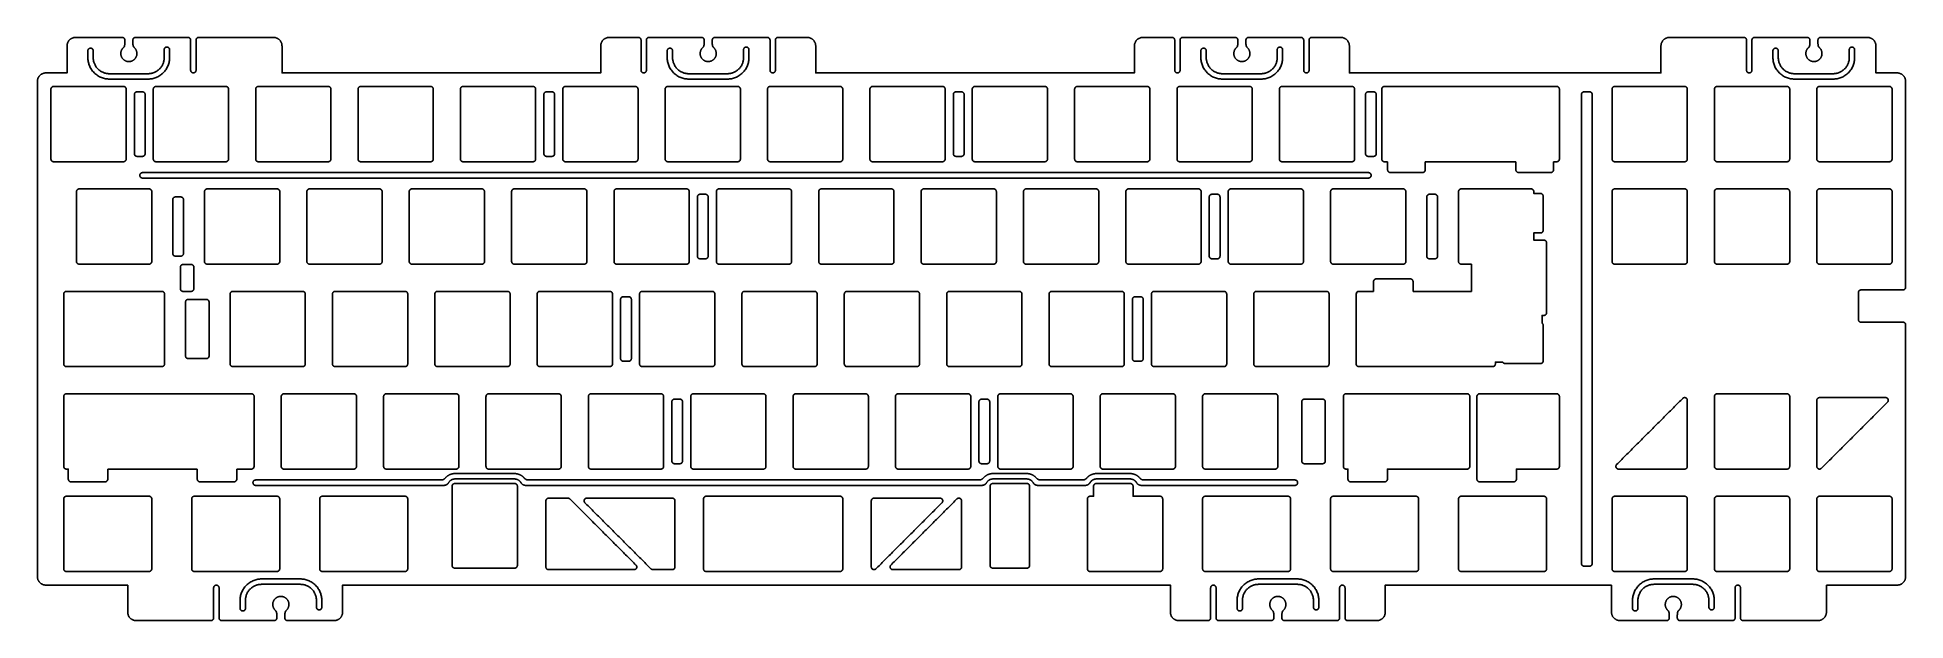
# Model space of a CAD drawing. Header units: millimetres. Extents: x 1 to 349, y 0 to 109.
import ezdxf

# ---------------------------------------------------------------- set-up
doc = ezdxf.new("R2010")
doc.units = ezdxf.units.MM
doc.layers.add('默认', color=7, linetype='Continuous', true_color=0x000000)

msp = doc.modelspace()

# ---------------------------------------------------------------- linework, layer by layer
at = {"layer": '默认', "color": 114, "true_color": 0x139b48}
for points in [[(2.77, 102.17), (6.69, 102.17), (6.69, 107.17)], [(46.69, 107.17), (46.69, 102.17), (106, 102.17), (106, 107.17)], [(146, 107.17), (146, 102.17), (205.31, 102.17), (205.31, 107.17)], [(245.31, 107.17), (245.31, 102.17), (303.3, 102.17), (303.3, 107.17)], [(343.3, 107.17), (343.3, 102.17), (347.23, 102.17)], [(264.84, 99.65), (270.89, 99.65)], [(264.84, 85.65), (270.89, 85.65)], [(280.86, 79.75), (279.63, 79.75), (279.63, 80.1)], [(281.51, 71.07), (279.63, 71.07), (279.63, 72.4), (280.86, 72.4)], [(266.13, 66.6), (268.01, 66.6), (268.01, 61.55)], [(281.16, 55.65), (281.16, 57.07), (281.51, 57.07)], [(272.48, 48.05), (272.48, 48.4), (273.87, 48.4)], [(6.57, 28.5), (6.92, 28.5), (6.92, 26.65)], [(244.7, 28.5), (245.05, 28.5), (245.05, 26.65)], [(252.4, 26.65), (252.4, 28.5), (267.22, 28.5)], [(276.4, 26.65), (276.4, 28.5), (283.89, 28.5)], [(197.71, 25.3), (197.71, 23.45), (197.07, 23.45)], [(210.07, 23.45), (205.06, 23.45), (205.06, 25.3)], [(197.07, 9.45), (210.07, 9.45)], [(212, 1.92), (212, 6.92), (209.94, 6.92), (197.2, 6.92), (186.31, 6.92), (177.96, 6.92), (90.99, 6.92), (77.84, 6.92), (57.97, 6.92), (57.97, 1.92)], [(294.09, 6.92), (252, 6.92), (252, 1.92)]]:
    msp.add_lwpolyline(points, dxfattribs=at)
for points, weights in [([(6.69, 107.17), (6.69, 108.77), (8.29, 108.77)], [1, 0.707106781188, 1]), ([(16.94, 108.77), (17.44, 108.77), (17.44, 108.27)], [1, 0.707106781189, 1]), ([(18.94, 108.27), (18.94, 108.77), (19.44, 108.77)], [1, 0.707106781187, 1]), ([(29.19, 108.77), (29.69, 108.77), (29.69, 108.27)], [1, 0.707106781187, 1]), ([(30.69, 108.27), (30.69, 108.77), (31.19, 108.77)], [1, 0.707106781186, 1]), ([(45.09, 108.77), (46.69, 108.77), (46.69, 107.17)], [1, 0.707106781185, 1]), ([(106, 107.17), (106, 108.77), (107.6, 108.77)], [1, 0.707106781187, 1]), ([(113, 108.77), (113.5, 108.77), (113.5, 108.27)], [1, 0.707106781187, 1]), ([(114.5, 108.27), (114.5, 108.77), (115, 108.77)], [1, 0.707106781186, 1]), ([(124.75, 108.77), (125.25, 108.77), (125.25, 108.27)], [1, 0.707106781192, 1]), ([(126.75, 108.27), (126.75, 108.77), (127.25, 108.77)], [1, 0.707106781186, 1]), ([(137, 108.77), (137.5, 108.77), (137.5, 108.27)], [1, 0.707106781186, 1]), ([(138.5, 108.27), (138.5, 108.77), (139, 108.77)], [1, 0.707106781189, 1]), ([(144.4, 108.77), (146, 108.77), (146, 107.17)], [1, 0.707106781187, 1]), ([(205.31, 107.17), (205.31, 108.77), (206.91, 108.77)], [1, 0.707106781187, 1]), ([(212.31, 108.77), (212.81, 108.77), (212.81, 108.27)], [1, 0.707106781187, 1]), ([(213.81, 108.27), (213.81, 108.77), (214.31, 108.77)], [1, 0.707106781185, 1]), ([(224.06, 108.77), (224.56, 108.77), (224.56, 108.27)], [1, 0.70710678119, 1]), ([(226.06, 108.27), (226.06, 108.77), (226.56, 108.77)], [1, 0.707106781186, 1]), ([(236.31, 108.77), (236.81, 108.77), (236.81, 108.27)], [1, 0.707106781186, 1]), ([(237.81, 108.27), (237.81, 108.77), (238.31, 108.77)], [1, 0.707106781187, 1]), ([(243.71, 108.77), (245.31, 108.77), (245.31, 107.17)], [1, 0.707106781187, 1]), ([(303.3, 107.17), (303.3, 108.77), (304.9, 108.77)], [1, 0.707106781187, 1]), ([(318.72, 108.77), (319.22, 108.77), (319.22, 108.27)], [1, 0.707106781185, 1]), ([(320.22, 108.27), (320.22, 108.77), (320.72, 108.77)], [1, 0.707106781187, 1]), ([(330.51, 108.77), (331.01, 108.77), (331.01, 108.27)], [1, 0.707106781189, 1]), ([(332.51, 108.27), (332.51, 108.77), (333.01, 108.77)], [1, 0.70710678119, 1]), ([(341.7, 108.77), (343.3, 108.77), (343.3, 107.17)], [1, 0.707106781188, 1]), ([(11.06, 106.77), (10.56, 106.77), (10.56, 106.27)], [1, 0.707106781186, 1]), ([(10.56, 105.02), (10.56, 101.02), (14.56, 101.02)], [1, 0.707106781189, 1]), ([(11.56, 106.27), (11.56, 106.77), (11.06, 106.77)], [1, 0.707106781186, 1]), ([(14.56, 102.02), (11.56, 102.02), (11.56, 105.02)], [1, 0.707106781189, 1]), ([(21.77, 101.02), (25.77, 101.02), (25.77, 105.02)], [1, 0.707106781184, 1]), ([(24.77, 105.02), (24.77, 102.02), (21.77, 102.02)], [1, 0.707106781184, 1]), ([(118.87, 106.77), (118.37, 106.77), (118.37, 106.27)], [1, 0.707106781186, 1]), ([(118.37, 105.02), (118.37, 101.02), (122.37, 101.02)], [1, 0.707106781189, 1]), ([(119.37, 106.27), (119.37, 106.77), (118.87, 106.77)], [1, 0.707106781186, 1]), ([(122.37, 102.02), (119.37, 102.02), (119.37, 105.02)], [1, 0.707106781189, 1]), ([(129.58, 101.02), (133.58, 101.02), (133.58, 105.02)], [1, 0.707106781184, 1]), ([(132.58, 105.02), (132.58, 102.02), (129.58, 102.02)], [1, 0.707106781184, 1]), ([(218.18, 106.77), (217.68, 106.77), (217.68, 106.27)], [1, 0.707106781186, 1]), ([(217.68, 105.02), (217.68, 101.02), (221.68, 101.02)], [1, 0.707106781189, 1]), ([(218.68, 106.27), (218.68, 106.77), (218.18, 106.77)], [1, 0.707106781186, 1]), ([(221.68, 102.02), (218.68, 102.02), (218.68, 105.02)], [1, 0.707106781189, 1]), ([(228.89, 101.02), (232.89, 101.02), (232.89, 105.02)], [1, 0.707106781184, 1]), ([(231.89, 105.02), (231.89, 102.02), (228.89, 102.02)], [1, 0.707106781184, 1]), ([(324.63, 106.77), (324.13, 106.77), (324.13, 106.27)], [1, 0.707106781187, 1]), ([(324.13, 105.02), (324.13, 101.02), (328.13, 101.02)], [1, 0.707106781189, 1]), ([(325.13, 106.27), (325.13, 106.77), (324.63, 106.77)], [1, 0.707106781187, 1]), ([(328.13, 102.02), (325.13, 102.02), (325.13, 105.02)], [1, 0.707106781189, 1]), ([(335.34, 101.02), (339.34, 101.02), (339.34, 105.02)], [1, 0.707106781184, 1]), ([(338.34, 105.02), (338.34, 102.02), (335.34, 102.02)], [1, 0.707106781184, 1]), ([(1.17, 100.57), (1.17, 102.17), (2.77, 102.17)], [1, 0.707106781187, 1]), ([(347.23, 102.17), (348.83, 102.17), (348.83, 100.57)], [1, 0.707106781187, 1]), ([(4.19, 99.65), (3.69, 99.65), (3.69, 99.15)], [1, 0.707106781186, 1]), ([(17.69, 99.15), (17.69, 99.65), (17.19, 99.65)], [1, 0.707106781187, 1]), ([(19.72, 98.65), (19.22, 98.65), (19.22, 98.15)], [1, 0.707106781186, 1]), ([(21.22, 98.15), (21.22, 98.65), (20.72, 98.65)], [1, 0.707106781185, 1]), ([(23.24, 99.65), (22.74, 99.65), (22.74, 99.15)], [1, 0.707106781187, 1]), ([(36.74, 99.15), (36.74, 99.65), (36.24, 99.65)], [1, 0.707106781189, 1]), ([(42.29, 99.65), (41.79, 99.65), (41.79, 99.15)], [1, 0.707106781186, 1]), ([(55.79, 99.15), (55.79, 99.65), (55.29, 99.65)], [1, 0.707106781187, 1]), ([(61.34, 99.65), (60.84, 99.65), (60.84, 99.15)], [1, 0.707106781186, 1]), ([(74.84, 99.15), (74.84, 99.65), (74.34, 99.65)], [1, 0.707106781188, 1]), ([(80.39, 99.65), (79.89, 99.65), (79.89, 99.15)], [1, 0.707106781186, 1]), ([(93.89, 99.15), (93.89, 99.65), (93.39, 99.65)], [1, 0.707106781188, 1]), ([(95.92, 98.65), (95.42, 98.65), (95.42, 98.15)], [1, 0.707106781187, 1]), ([(97.42, 98.15), (97.42, 98.65), (96.92, 98.65)], [1, 0.707106781186, 1]), ([(99.44, 99.65), (98.94, 99.65), (98.94, 99.15)], [1, 0.707106781186, 1]), ([(112.94, 99.15), (112.94, 99.65), (112.44, 99.65)], [1, 0.707106781187, 1]), ([(118.49, 99.65), (117.99, 99.65), (117.99, 99.15)], [1, 0.707106781187, 1]), ([(131.99, 99.15), (131.99, 99.65), (131.49, 99.65)], [1, 0.707106781187, 1]), ([(137.54, 99.65), (137.04, 99.65), (137.04, 99.15)], [1, 0.707106781187, 1]), ([(151.04, 99.15), (151.04, 99.65), (150.54, 99.65)], [1, 0.707106781188, 1]), ([(156.59, 99.65), (156.09, 99.65), (156.09, 99.15)], [1, 0.707106781185, 1]), ([(170.09, 99.15), (170.09, 99.65), (169.59, 99.65)], [1, 0.707106781189, 1]), ([(172.12, 98.65), (171.62, 98.65), (171.62, 98.15)], [1, 0.707106781187, 1]), ([(173.62, 98.15), (173.62, 98.65), (173.12, 98.65)], [1, 0.707106781185, 1]), ([(175.64, 99.65), (175.14, 99.65), (175.14, 99.15)], [1, 0.707106781187, 1]), ([(189.14, 99.15), (189.14, 99.65), (188.64, 99.65)], [1, 0.707106781189, 1]), ([(194.69, 99.65), (194.19, 99.65), (194.19, 99.15)], [1, 0.707106781186, 1]), ([(208.19, 99.15), (208.19, 99.65), (207.69, 99.65)], [1, 0.707106781186, 1]), ([(213.74, 99.65), (213.24, 99.65), (213.24, 99.15)], [1, 0.707106781186, 1]), ([(227.24, 99.15), (227.24, 99.65), (226.74, 99.65)], [1, 0.707106781188, 1]), ([(232.79, 99.65), (232.29, 99.65), (232.29, 99.15)], [1, 0.707106781187, 1]), ([(246.29, 99.15), (246.29, 99.65), (245.79, 99.65)], [1, 0.707106781189, 1]), ([(248.82, 98.65), (248.32, 98.65), (248.32, 98.15)], [1, 0.707106781186, 1]), ([(250.32, 98.15), (250.32, 98.65), (249.82, 98.65)], [1, 0.707106781186, 1]), ([(251.84, 99.65), (251.34, 99.65), (251.34, 99.15)], [1, 0.707106781186, 1]), ([(284.39, 99.15), (284.39, 99.65), (283.89, 99.65)], [1, 0.707106781189, 1]), ([(289, 98.65), (288.5, 98.65), (288.5, 98.15)], [1, 0.707106781187, 1]), ([(290.5, 98.15), (290.5, 98.65), (290, 98.65)], [1, 0.707106781187, 1]), ([(294.7, 99.65), (294.2, 99.65), (294.2, 99.15)], [1, 0.707106781187, 1]), ([(308.2, 99.15), (308.2, 99.65), (307.7, 99.65)], [1, 0.707106781188, 1]), ([(313.75, 99.65), (313.25, 99.65), (313.25, 99.15)], [1, 0.707106781187, 1]), ([(327.25, 99.15), (327.25, 99.65), (326.75, 99.65)], [1, 0.707106781188, 1]), ([(332.8, 99.65), (332.3, 99.65), (332.3, 99.15)], [1, 0.707106781187, 1]), ([(346.3, 99.15), (346.3, 99.65), (345.8, 99.65)], [1, 0.707106781189, 1]), ([(19.22, 87.15), (19.22, 86.65), (19.72, 86.65)], [1, 0.707106781187, 1]), ([(20.72, 86.65), (21.22, 86.65), (21.22, 87.15)], [1, 0.707106781187, 1]), ([(95.42, 87.15), (95.42, 86.65), (95.92, 86.65)], [1, 0.707106781187, 1]), ([(96.92, 86.65), (97.42, 86.65), (97.42, 87.15)], [1, 0.707106781186, 1]), ([(171.62, 87.15), (171.62, 86.65), (172.12, 86.65)], [1, 0.707106781186, 1]), ([(173.12, 86.65), (173.62, 86.65), (173.62, 87.15)], [1, 0.707106781186, 1]), ([(248.32, 87.15), (248.32, 86.65), (248.82, 86.65)], [1, 0.707106781186, 1]), ([(249.82, 86.65), (250.32, 86.65), (250.32, 87.15)], [1, 0.707106781186, 1]), ([(3.69, 86.15), (3.69, 85.65), (4.19, 85.65)], [1, 0.707106781184, 1]), ([(17.19, 85.65), (17.69, 85.65), (17.69, 86.15)], [1, 0.707106781185, 1]), ([(22.74, 86.15), (22.74, 85.65), (23.24, 85.65)], [1, 0.707106781186, 1]), ([(36.24, 85.65), (36.74, 85.65), (36.74, 86.15)], [1, 0.707106781186, 1]), ([(41.79, 86.15), (41.79, 85.65), (42.29, 85.65)], [1, 0.707106781185, 1]), ([(55.29, 85.65), (55.79, 85.65), (55.79, 86.15)], [1, 0.707106781188, 1]), ([(60.84, 86.15), (60.84, 85.65), (61.34, 85.65)], [1, 0.707106781185, 1]), ([(74.34, 85.65), (74.84, 85.65), (74.84, 86.15)], [1, 0.707106781188, 1]), ([(79.89, 86.15), (79.89, 85.65), (80.39, 85.65)], [1, 0.707106781185, 1]), ([(93.39, 85.65), (93.89, 85.65), (93.89, 86.15)], [1, 0.707106781187, 1]), ([(98.94, 86.15), (98.94, 85.65), (99.44, 85.65)], [1, 0.707106781185, 1]), ([(112.44, 85.65), (112.94, 85.65), (112.94, 86.15)], [1, 0.707106781187, 1]), ([(117.99, 86.15), (117.99, 85.65), (118.49, 85.65)], [1, 0.707106781187, 1]), ([(131.49, 85.65), (131.99, 85.65), (131.99, 86.15)], [1, 0.707106781184, 1]), ([(137.04, 86.15), (137.04, 85.65), (137.54, 85.65)], [1, 0.707106781186, 1]), ([(150.54, 85.65), (151.04, 85.65), (151.04, 86.15)], [1, 0.707106781186, 1]), ([(156.09, 86.15), (156.09, 85.65), (156.59, 85.65)], [1, 0.707106781184, 1]), ([(169.59, 85.65), (170.09, 85.65), (170.09, 86.15)], [1, 0.707106781188, 1]), ([(175.14, 86.15), (175.14, 85.65), (175.64, 85.65)], [1, 0.707106781185, 1]), ([(188.64, 85.65), (189.14, 85.65), (189.14, 86.15)], [1, 0.707106781186, 1]), ([(194.19, 86.15), (194.19, 85.65), (194.69, 85.65)], [1, 0.707106781184, 1]), ([(207.69, 85.65), (208.19, 85.65), (208.19, 86.15)], [1, 0.707106781186, 1]), ([(213.24, 86.15), (213.24, 85.65), (213.74, 85.65)], [1, 0.707106781186, 1]), ([(226.74, 85.65), (227.24, 85.65), (227.24, 86.15)], [1, 0.707106781185, 1]), ([(232.29, 86.15), (232.29, 85.65), (232.79, 85.65)], [1, 0.707106781188, 1]), ([(245.79, 85.65), (246.29, 85.65), (246.29, 86.15)], [1, 0.707106781187, 1]), ([(251.34, 86.15), (251.34, 85.65), (251.84, 85.65)], [1, 0.707106781186, 1]), ([(252.43, 84.15), (252.43, 83.65), (252.93, 83.65)], [1, 0.707106781183, 1]), ([(258.93, 83.65), (259.43, 83.65), (259.43, 84.15)], [1, 0.707106781189, 1]), ([(276.3, 84.15), (276.3, 83.65), (276.8, 83.65)], [1, 0.707106781185, 1]), ([(282.8, 83.65), (283.3, 83.65), (283.3, 84.15)], [1, 0.707106781188, 1]), ([(283.89, 85.65), (284.39, 85.65), (284.39, 86.15)], [1, 0.707106781187, 1]), ([(294.2, 86.15), (294.2, 85.65), (294.7, 85.65)], [1, 0.707106781186, 1]), ([(307.7, 85.65), (308.2, 85.65), (308.2, 86.15)], [1, 0.707106781185, 1]), ([(313.25, 86.15), (313.25, 85.65), (313.75, 85.65)], [1, 0.707106781186, 1]), ([(326.75, 85.65), (327.25, 85.65), (327.25, 86.15)], [1, 0.707106781186, 1]), ([(332.3, 86.15), (332.3, 85.65), (332.8, 85.65)], [1, 0.707106781186, 1]), ([(345.8, 85.65), (346.3, 85.65), (346.3, 86.15)], [1, 0.707106781188, 1]), ([(8.95, 80.6), (8.45, 80.6), (8.45, 80.1)], [1, 0.707106781186, 1]), ([(22.45, 80.1), (22.45, 80.6), (21.95, 80.6)], [1, 0.707106781188, 1]), ([(32.77, 80.6), (32.27, 80.6), (32.27, 80.1)], [1, 0.707106781187, 1]), ([(46.27, 80.1), (46.27, 80.6), (45.77, 80.6)], [1, 0.707106781189, 1]), ([(51.82, 80.6), (51.32, 80.6), (51.32, 80.1)], [1, 0.707106781187, 1]), ([(65.32, 80.1), (65.32, 80.6), (64.82, 80.6)], [1, 0.707106781187, 1]), ([(70.87, 80.6), (70.37, 80.6), (70.37, 80.1)], [1, 0.707106781186, 1]), ([(84.37, 80.1), (84.37, 80.6), (83.87, 80.6)], [1, 0.707106781187, 1]), ([(89.92, 80.6), (89.42, 80.6), (89.42, 80.1)], [1, 0.707106781186, 1]), ([(103.42, 80.1), (103.42, 80.6), (102.92, 80.6)], [1, 0.707106781189, 1]), ([(108.97, 80.6), (108.47, 80.6), (108.47, 80.1)], [1, 0.707106781185, 1]), ([(122.47, 80.1), (122.47, 80.6), (121.97, 80.6)], [1, 0.707106781189, 1]), ([(128.02, 80.6), (127.52, 80.6), (127.52, 80.1)], [1, 0.707106781186, 1]), ([(141.52, 80.1), (141.52, 80.6), (141.02, 80.6)], [1, 0.707106781188, 1]), ([(147.07, 80.6), (146.57, 80.6), (146.57, 80.1)], [1, 0.707106781185, 1]), ([(160.57, 80.1), (160.57, 80.6), (160.07, 80.6)], [1, 0.707106781187, 1]), ([(166.12, 80.6), (165.62, 80.6), (165.62, 80.1)], [1, 0.707106781187, 1]), ([(179.62, 80.1), (179.62, 80.6), (179.12, 80.6)], [1, 0.707106781187, 1]), ([(185.17, 80.6), (184.67, 80.6), (184.67, 80.1)], [1, 0.707106781186, 1]), ([(198.67, 80.1), (198.67, 80.6), (198.17, 80.6)], [1, 0.707106781187, 1]), ([(204.22, 80.6), (203.72, 80.6), (203.72, 80.1)], [1, 0.707106781186, 1]), ([(217.72, 80.1), (217.72, 80.6), (217.22, 80.6)], [1, 0.707106781188, 1]), ([(223.27, 80.6), (222.77, 80.6), (222.77, 80.1)], [1, 0.707106781187, 1]), ([(236.77, 80.1), (236.77, 80.6), (236.27, 80.6)], [1, 0.707106781189, 1]), ([(242.32, 80.6), (241.82, 80.6), (241.82, 80.1)], [1, 0.707106781184, 1]), ([(255.82, 80.1), (255.82, 80.6), (255.32, 80.6)], [1, 0.707106781188, 1]), ([(266.13, 80.6), (265.63, 80.6), (265.63, 80.1)], [1, 0.707106781186, 1]), ([(279.63, 80.1), (279.63, 80.6), (279.13, 80.6)], [1, 0.707106781187, 1]), ([(294.7, 80.6), (294.2, 80.6), (294.2, 80.1)], [1, 0.707106781187, 1]), ([(308.2, 80.1), (308.2, 80.6), (307.7, 80.6)], [1, 0.707106781186, 1]), ([(313.75, 80.6), (313.25, 80.6), (313.25, 80.1)], [1, 0.707106781186, 1]), ([(327.25, 80.1), (327.25, 80.6), (326.75, 80.6)], [1, 0.707106781186, 1]), ([(332.8, 80.6), (332.3, 80.6), (332.3, 80.1)], [1, 0.707106781186, 1]), ([(346.3, 80.1), (346.3, 80.6), (345.8, 80.6)], [1, 0.707106781188, 1]), ([(26.86, 79.1), (26.36, 79.1), (26.36, 78.6)], [1, 0.707106781186, 1]), ([(28.36, 78.6), (28.36, 79.1), (27.86, 79.1)], [1, 0.707106781188, 1]), ([(124.49, 79.6), (123.99, 79.6), (123.99, 79.1)], [1, 0.707106781187, 1]), ([(125.99, 79.1), (125.99, 79.6), (125.49, 79.6)], [1, 0.707106781185, 1]), ([(219.74, 79.6), (219.24, 79.6), (219.24, 79.1)], [1, 0.707106781186, 1]), ([(221.24, 79.1), (221.24, 79.6), (220.74, 79.6)], [1, 0.707106781186, 1]), ([(260.22, 79.6), (259.72, 79.6), (259.72, 79.1)], [1, 0.707106781184, 1]), ([(261.72, 79.1), (261.72, 79.6), (261.22, 79.6)], [1, 0.707106781187, 1]), ([(281.38, 79.22), (281.38, 79.75), (280.86, 79.75)], [1, 0.70710678119, 1]), ([(280.86, 72.4), (281.38, 72.4), (281.38, 72.92)], [1, 0.707106781184, 1]), ([(282.01, 70.57), (282.01, 71.07), (281.51, 71.07)], [1, 0.707106781184, 1]), ([(8.45, 67.1), (8.45, 66.6), (8.95, 66.6)], [1, 0.707106781184, 1]), ([(21.95, 66.6), (22.45, 66.6), (22.45, 67.1)], [1, 0.707106781188, 1]), ([(26.36, 68.6), (26.36, 68.1), (26.86, 68.1)], [1, 0.707106781186, 1]), ([(28.28, 66.54), (27.78, 66.54), (27.78, 66.04)], [1, 0.707106781186, 1]), ([(27.86, 68.1), (28.36, 68.1), (28.36, 68.6)], [1, 0.707106781186, 1]), ([(30.28, 66.04), (30.28, 66.54), (29.78, 66.54)], [1, 0.707106781186, 1]), ([(32.27, 67.1), (32.27, 66.6), (32.77, 66.6)], [1, 0.707106781185, 1]), ([(45.77, 66.6), (46.27, 66.6), (46.27, 67.1)], [1, 0.707106781187, 1]), ([(51.32, 67.1), (51.32, 66.6), (51.82, 66.6)], [1, 0.707106781184, 1]), ([(64.82, 66.6), (65.32, 66.6), (65.32, 67.1)], [1, 0.707106781185, 1]), ([(70.37, 67.1), (70.37, 66.6), (70.87, 66.6)], [1, 0.707106781185, 1]), ([(83.87, 66.6), (84.37, 66.6), (84.37, 67.1)], [1, 0.707106781186, 1]), ([(89.42, 67.1), (89.42, 66.6), (89.92, 66.6)], [1, 0.707106781186, 1]), ([(102.92, 66.6), (103.42, 66.6), (103.42, 67.1)], [1, 0.707106781185, 1]), ([(108.47, 67.1), (108.47, 66.6), (108.97, 66.6)], [1, 0.707106781184, 1]), ([(121.97, 66.6), (122.47, 66.6), (122.47, 67.1)], [1, 0.707106781188, 1]), ([(123.99, 68.1), (123.99, 67.6), (124.49, 67.6)], [1, 0.707106781186, 1]), ([(125.49, 67.6), (125.99, 67.6), (125.99, 68.1)], [1, 0.707106781186, 1]), ([(127.52, 67.1), (127.52, 66.6), (128.02, 66.6)], [1, 0.707106781184, 1]), ([(141.02, 66.6), (141.52, 66.6), (141.52, 67.1)], [1, 0.707106781186, 1]), ([(146.57, 67.1), (146.57, 66.6), (147.07, 66.6)], [1, 0.707106781185, 1]), ([(160.07, 66.6), (160.57, 66.6), (160.57, 67.1)], [1, 0.707106781185, 1]), ([(165.62, 67.1), (165.62, 66.6), (166.12, 66.6)], [1, 0.707106781185, 1]), ([(179.12, 66.6), (179.62, 66.6), (179.62, 67.1)], [1, 0.707106781185, 1]), ([(184.67, 67.1), (184.67, 66.6), (185.17, 66.6)], [1, 0.707106781186, 1]), ([(198.17, 66.6), (198.67, 66.6), (198.67, 67.1)], [1, 0.707106781185, 1]), ([(203.72, 67.1), (203.72, 66.6), (204.22, 66.6)], [1, 0.707106781184, 1]), ([(217.22, 66.6), (217.72, 66.6), (217.72, 67.1)], [1, 0.707106781188, 1]), ([(219.24, 68.1), (219.24, 67.6), (219.74, 67.6)], [1, 0.707106781187, 1]), ([(220.74, 67.6), (221.24, 67.6), (221.24, 68.1)], [1, 0.707106781186, 1]), ([(222.77, 67.1), (222.77, 66.6), (223.27, 66.6)], [1, 0.707106781183, 1]), ([(236.27, 66.6), (236.77, 66.6), (236.77, 67.1)], [1, 0.707106781186, 1]), ([(241.82, 67.1), (241.82, 66.6), (242.32, 66.6)], [1, 0.707106781185, 1]), ([(255.32, 66.6), (255.82, 66.6), (255.82, 67.1)], [1, 0.707106781186, 1]), ([(259.72, 68.1), (259.72, 67.6), (260.22, 67.6)], [1, 0.707106781188, 1]), ([(261.22, 67.6), (261.72, 67.6), (261.72, 68.1)], [1, 0.707106781186, 1]), ([(265.63, 67.1), (265.63, 66.6), (266.13, 66.6)], [1, 0.707106781185, 1]), ([(294.2, 67.1), (294.2, 66.6), (294.7, 66.6)], [1, 0.707106781185, 1]), ([(307.7, 66.6), (308.2, 66.6), (308.2, 67.1)], [1, 0.707106781184, 1]), ([(313.25, 67.1), (313.25, 66.6), (313.75, 66.6)], [1, 0.707106781184, 1]), ([(326.75, 66.6), (327.25, 66.6), (327.25, 67.1)], [1, 0.707106781185, 1]), ([(332.3, 67.1), (332.3, 66.6), (332.8, 66.6)], [1, 0.707106781184, 1]), ([(345.8, 66.6), (346.3, 66.6), (346.3, 67.1)], [1, 0.707106781186, 1]), ([(250.33, 63.87), (249.81, 63.87), (249.81, 63.35)], [1, 0.707106781182, 1]), ([(257.16, 63.35), (257.16, 63.87), (256.63, 63.87)], [1, 0.707106781188, 1]), ([(6.57, 61.55), (6.07, 61.55), (6.07, 61.05)], [1, 0.707106781186, 1]), ([(24.83, 61.05), (24.83, 61.55), (24.33, 61.55)], [1, 0.707106781186, 1]), ([(27.78, 62.04), (27.78, 61.54), (28.28, 61.54)], [1, 0.707106781186, 1]), ([(29.24, 60.05), (28.74, 60.05), (28.74, 59.55)], [1, 0.707106781187, 1]), ([(29.78, 61.54), (30.28, 61.54), (30.28, 62.04)], [1, 0.707106781187, 1]), ([(33.12, 59.55), (33.12, 60.05), (32.62, 60.05)], [1, 0.707106781187, 1]), ([(37.53, 61.55), (37.03, 61.55), (37.03, 61.05)], [1, 0.707106781186, 1]), ([(51.03, 61.05), (51.03, 61.55), (50.53, 61.55)], [1, 0.707106781186, 1]), ([(56.58, 61.55), (56.08, 61.55), (56.08, 61.05)], [1, 0.707106781186, 1]), ([(70.08, 61.05), (70.08, 61.55), (69.58, 61.55)], [1, 0.707106781188, 1]), ([(75.63, 61.55), (75.13, 61.55), (75.13, 61.05)], [1, 0.707106781186, 1]), ([(89.13, 61.05), (89.13, 61.55), (88.63, 61.55)], [1, 0.707106781186, 1]), ([(94.68, 61.55), (94.18, 61.55), (94.18, 61.05)], [1, 0.707106781187, 1]), ([(108.18, 61.05), (108.18, 61.55), (107.68, 61.55)], [1, 0.707106781187, 1]), ([(110.2, 60.55), (109.7, 60.55), (109.7, 60.05)], [1, 0.707106781187, 1]), ([(111.7, 60.05), (111.7, 60.55), (111.2, 60.55)], [1, 0.707106781186, 1]), ([(113.73, 61.55), (113.23, 61.55), (113.23, 61.05)], [1, 0.707106781183, 1]), ([(127.23, 61.05), (127.23, 61.55), (126.73, 61.55)], [1, 0.707106781186, 1]), ([(132.78, 61.55), (132.28, 61.55), (132.28, 61.05)], [1, 0.707106781185, 1]), ([(146.28, 61.05), (146.28, 61.55), (145.78, 61.55)], [1, 0.707106781188, 1]), ([(151.83, 61.55), (151.33, 61.55), (151.33, 61.05)], [1, 0.707106781183, 1]), ([(165.33, 61.05), (165.33, 61.55), (164.83, 61.55)], [1, 0.707106781188, 1]), ([(170.88, 61.55), (170.38, 61.55), (170.38, 61.05)], [1, 0.707106781184, 1]), ([(184.38, 61.05), (184.38, 61.55), (183.88, 61.55)], [1, 0.707106781186, 1]), ([(189.93, 61.55), (189.43, 61.55), (189.43, 61.05)], [1, 0.707106781187, 1]), ([(203.43, 61.05), (203.43, 61.55), (202.93, 61.55)], [1, 0.707106781186, 1]), ([(205.45, 60.55), (204.95, 60.55), (204.95, 60.05)], [1, 0.707106781186, 1]), ([(206.95, 60.05), (206.95, 60.55), (206.45, 60.55)], [1, 0.707106781187, 1]), ([(208.98, 61.55), (208.48, 61.55), (208.48, 61.05)], [1, 0.707106781187, 1]), ([(222.48, 61.05), (222.48, 61.55), (221.98, 61.55)], [1, 0.707106781186, 1]), ([(228.03, 61.55), (227.53, 61.55), (227.53, 61.05)], [1, 0.707106781186, 1]), ([(241.53, 61.05), (241.53, 61.55), (241.03, 61.55)], [1, 0.707106781187, 1]), ([(340.53, 61.81), (340.03, 61.81), (340.03, 61.31)], [1, 0.707106781188, 1]), ([(348.83, 62.31), (348.83, 61.81), (348.33, 61.81)], [1, 0.707106781185, 1]), ([(281.38, 55.22), (281.38, 55.5), (281.16, 55.65)], [1, 0.885846380322, 1]), ([(281.51, 57.07), (282.01, 57.07), (282.01, 57.57)], [1, 0.707106781188, 1]), ([(340.03, 56.31), (340.03, 55.81), (340.53, 55.81)], [1, 0.707106781188, 1]), ([(348.33, 55.81), (348.83, 55.81), (348.83, 55.31)], [1, 0.707106781187, 1]), ([(28.74, 49.55), (28.74, 49.05), (29.24, 49.05)], [1, 0.707106781185, 1]), ([(32.62, 49.05), (33.12, 49.05), (33.12, 49.55)], [1, 0.707106781187, 1]), ([(109.7, 49.05), (109.7, 48.55), (110.2, 48.55)], [1, 0.707106781186, 1]), ([(111.2, 48.55), (111.7, 48.55), (111.7, 49.05)], [1, 0.707106781187, 1]), ([(204.95, 49.05), (204.95, 48.55), (205.45, 48.55)], [1, 0.707106781186, 1]), ([(206.45, 48.55), (206.95, 48.55), (206.95, 49.05)], [1, 0.707106781187, 1]), ([(6.07, 48.05), (6.07, 47.55), (6.57, 47.55)], [1, 0.707106781188, 1]), ([(24.33, 47.55), (24.83, 47.55), (24.83, 48.05)], [1, 0.707106781189, 1]), ([(37.03, 48.05), (37.03, 47.55), (37.53, 47.55)], [1, 0.707106781185, 1]), ([(50.53, 47.55), (51.03, 47.55), (51.03, 48.05)], [1, 0.707106781187, 1]), ([(56.08, 48.05), (56.08, 47.55), (56.58, 47.55)], [1, 0.707106781185, 1]), ([(69.58, 47.55), (70.08, 47.55), (70.08, 48.05)], [1, 0.707106781187, 1]), ([(75.13, 48.05), (75.13, 47.55), (75.63, 47.55)], [1, 0.707106781185, 1]), ([(88.63, 47.55), (89.13, 47.55), (89.13, 48.05)], [1, 0.707106781185, 1]), ([(94.18, 48.05), (94.18, 47.55), (94.68, 47.55)], [1, 0.707106781187, 1]), ([(107.68, 47.55), (108.18, 47.55), (108.18, 48.05)], [1, 0.707106781185, 1]), ([(113.23, 48.05), (113.23, 47.55), (113.73, 47.55)], [1, 0.707106781186, 1]), ([(126.73, 47.55), (127.23, 47.55), (127.23, 48.05)], [1, 0.707106781186, 1]), ([(132.28, 48.05), (132.28, 47.55), (132.78, 47.55)], [1, 0.707106781185, 1]), ([(145.78, 47.55), (146.28, 47.55), (146.28, 48.05)], [1, 0.707106781187, 1]), ([(151.33, 48.05), (151.33, 47.55), (151.83, 47.55)], [1, 0.707106781183, 1]), ([(164.83, 47.55), (165.33, 47.55), (165.33, 48.05)], [1, 0.707106781188, 1]), ([(170.38, 48.05), (170.38, 47.55), (170.88, 47.55)], [1, 0.707106781186, 1]), ([(183.88, 47.55), (184.38, 47.55), (184.38, 48.05)], [1, 0.707106781185, 1]), ([(189.43, 48.05), (189.43, 47.55), (189.93, 47.55)], [1, 0.707106781186, 1]), ([(202.93, 47.55), (203.43, 47.55), (203.43, 48.05)], [1, 0.707106781187, 1]), ([(208.48, 48.05), (208.48, 47.55), (208.98, 47.55)], [1, 0.707106781186, 1]), ([(221.98, 47.55), (222.48, 47.55), (222.48, 48.05)], [1, 0.707106781186, 1]), ([(227.53, 48.05), (227.53, 47.55), (228.03, 47.55)], [1, 0.707106781183, 1]), ([(241.03, 47.55), (241.53, 47.55), (241.53, 48.05)], [1, 0.707106781186, 1]), ([(246.58, 48.05), (246.58, 47.55), (247.08, 47.55)], [1, 0.70710678119, 1]), ([(271.98, 47.55), (272.48, 47.55), (272.48, 48.05)], [1, 0.707106781188, 1]), ([(273.87, 48.4), (274.02, 48.12), (274.33, 48.12)], [1, 0.859274333929, 1]), ([(280.88, 48.12), (281.38, 48.12), (281.38, 48.62)], [1, 0.707106781188, 1]), ([(6.57, 42.5), (6.07, 42.5), (6.07, 42)], [1, 0.70710678119, 1]), ([(41.5, 42), (41.5, 42.5), (41, 42.5)], [1, 0.707106781187, 1]), ([(47.05, 42.5), (46.55, 42.5), (46.55, 42)], [1, 0.707106781188, 1]), ([(60.55, 42), (60.55, 42.5), (60.05, 42.5)], [1, 0.707106781189, 1]), ([(66.1, 42.5), (65.6, 42.5), (65.6, 42)], [1, 0.707106781186, 1]), ([(79.6, 42), (79.6, 42.5), (79.1, 42.5)], [1, 0.707106781189, 1]), ([(85.15, 42.5), (84.65, 42.5), (84.65, 42)], [1, 0.707106781187, 1]), ([(98.65, 42), (98.65, 42.5), (98.15, 42.5)], [1, 0.70710678119, 1]), ([(104.2, 42.5), (103.7, 42.5), (103.7, 42)], [1, 0.707106781186, 1]), ([(117.7, 42), (117.7, 42.5), (117.2, 42.5)], [1, 0.707106781189, 1]), ([(123.25, 42.5), (122.75, 42.5), (122.75, 42)], [1, 0.707106781188, 1]), ([(136.75, 42), (136.75, 42.5), (136.25, 42.5)], [1, 0.707106781189, 1]), ([(142.3, 42.5), (141.8, 42.5), (141.8, 42)], [1, 0.707106781187, 1]), ([(155.8, 42), (155.8, 42.5), (155.3, 42.5)], [1, 0.707106781189, 1]), ([(161.35, 42.5), (160.85, 42.5), (160.85, 42)], [1, 0.707106781189, 1]), ([(174.85, 42), (174.85, 42.5), (174.35, 42.5)], [1, 0.707106781188, 1]), ([(180.4, 42.5), (179.9, 42.5), (179.9, 42)], [1, 0.707106781188, 1]), ([(193.9, 42), (193.9, 42.5), (193.4, 42.5)], [1, 0.70710678119, 1]), ([(199.45, 42.5), (198.95, 42.5), (198.95, 42)], [1, 0.707106781186, 1]), ([(212.95, 42), (212.95, 42.5), (212.45, 42.5)], [1, 0.707106781189, 1]), ([(218.5, 42.5), (218, 42.5), (218, 42)], [1, 0.707106781185, 1]), ([(232, 42), (232, 42.5), (231.5, 42.5)], [1, 0.707106781188, 1]), ([(244.7, 42.5), (244.2, 42.5), (244.2, 42)], [1, 0.707106781186, 1]), ([(267.72, 42), (267.72, 42.5), (267.22, 42.5)], [1, 0.707106781187, 1]), ([(269.55, 42.5), (269.05, 42.5), (269.05, 42)], [1, 0.707106781189, 1]), ([(284.39, 42), (284.39, 42.5), (283.89, 42.5)], [1, 0.707106781187, 1]), ([(313.75, 42.5), (313.25, 42.5), (313.25, 42)], [1, 0.707106781187, 1]), ([(327.25, 42), (327.25, 42.5), (326.75, 42.5)], [1, 0.707106781188, 1]), ([(332.8, 41.79), (332.3, 41.79), (332.3, 41.29)], [1, 0.707106781187, 1]), ([(119.73, 41.5), (119.23, 41.5), (119.23, 41)], [1, 0.707106781186, 1]), ([(121.23, 41), (121.23, 41.5), (120.73, 41.5)], [1, 0.707106781187, 1]), ([(176.88, 41.5), (176.38, 41.5), (176.38, 41)], [1, 0.707106781187, 1]), ([(178.38, 41), (178.38, 41.5), (177.88, 41.5)], [1, 0.707106781186, 1]), ([(236.95, 41.5), (236.45, 41.5), (236.45, 41)], [1, 0.707106781187, 1]), ([(240.83, 41), (240.83, 41.5), (240.33, 41.5)], [1, 0.707106781188, 1]), ([(6.07, 29), (6.07, 28.5), (6.57, 28.5)], [1, 0.707106781191, 1]), ([(46.55, 29), (46.55, 28.5), (47.05, 28.5)], [1, 0.707106781185, 1]), ([(60.05, 28.5), (60.55, 28.5), (60.55, 29)], [1, 0.707106781186, 1]), ([(65.6, 29), (65.6, 28.5), (66.1, 28.5)], [1, 0.707106781184, 1]), ([(79.1, 28.5), (79.6, 28.5), (79.6, 29)], [1, 0.707106781186, 1]), ([(84.65, 29), (84.65, 28.5), (85.15, 28.5)], [1, 0.707106781184, 1]), ([(98.15, 28.5), (98.65, 28.5), (98.65, 29)], [1, 0.707106781187, 1]), ([(103.7, 29), (103.7, 28.5), (104.2, 28.5)], [1, 0.707106781185, 1]), ([(117.2, 28.5), (117.7, 28.5), (117.7, 29)], [1, 0.707106781185, 1]), ([(119.23, 30), (119.23, 29.5), (119.73, 29.5)], [1, 0.707106781186, 1]), ([(120.73, 29.5), (121.23, 29.5), (121.23, 30)], [1, 0.707106781187, 1]), ([(122.75, 29), (122.75, 28.5), (123.25, 28.5)], [1, 0.707106781185, 1]), ([(136.25, 28.5), (136.75, 28.5), (136.75, 29)], [1, 0.707106781185, 1]), ([(141.8, 29), (141.8, 28.5), (142.3, 28.5)], [1, 0.707106781184, 1]), ([(155.3, 28.5), (155.8, 28.5), (155.8, 29)], [1, 0.707106781186, 1]), ([(160.85, 29), (160.85, 28.5), (161.35, 28.5)], [1, 0.707106781187, 1]), ([(174.35, 28.5), (174.85, 28.5), (174.85, 29)], [1, 0.707106781186, 1]), ([(176.38, 30), (176.38, 29.5), (176.88, 29.5)], [1, 0.707106781187, 1]), ([(177.88, 29.5), (178.38, 29.5), (178.38, 30)], [1, 0.707106781187, 1]), ([(179.9, 29), (179.9, 28.5), (180.4, 28.5)], [1, 0.707106781185, 1]), ([(193.4, 28.5), (193.9, 28.5), (193.9, 29)], [1, 0.707106781188, 1]), ([(198.95, 29), (198.95, 28.5), (199.45, 28.5)], [1, 0.707106781184, 1]), ([(212.45, 28.5), (212.95, 28.5), (212.95, 29)], [1, 0.707106781185, 1]), ([(218, 29), (218, 28.5), (218.5, 28.5)], [1, 0.707106781184, 1]), ([(231.5, 28.5), (232, 28.5), (232, 29)], [1, 0.707106781185, 1]), ([(236.45, 30), (236.45, 29.5), (236.95, 29.5)], [1, 0.707106781186, 1]), ([(240.33, 29.5), (240.83, 29.5), (240.83, 30)], [1, 0.707106781189, 1]), ([(244.2, 29), (244.2, 28.5), (244.7, 28.5)], [1, 0.707106781184, 1]), ([(267.22, 28.5), (267.72, 28.5), (267.72, 29)], [1, 0.707106781177, 1]), ([(283.89, 28.5), (284.39, 28.5), (284.39, 29)], [1, 0.707106781188, 1]), ([(307.7, 28.5), (308.2, 28.5), (308.2, 29)], [1, 0.707106781188, 1]), ([(313.25, 29), (313.25, 28.5), (313.75, 28.5)], [1, 0.707106781185, 1]), ([(326.75, 28.5), (327.25, 28.5), (327.25, 29)], [1, 0.707106781185, 1]), ([(6.92, 26.65), (6.92, 26.12), (7.45, 26.12)], [1, 0.707106781187, 1]), ([(13.75, 26.12), (14.27, 26.12), (14.27, 26.65)], [1, 0.707106781192, 1]), ([(30.92, 26.65), (30.92, 26.12), (31.45, 26.12)], [1, 0.707106781188, 1]), ([(37.75, 26.12), (38.27, 26.12), (38.27, 26.65)], [1, 0.707106781186, 1]), ([(77.07, 26.83), (76.77, 26.47), (76.31, 26.47)], [1, 0.907435902264, 1]), ([(76.82, 25.47), (77.4, 25.47), (77.69, 25.97)], [1, 0.865268553555, 1]), ([(78.87, 27.66), (77.78, 27.66), (77.07, 26.83)], [1, 0.907435902264, 1]), ([(77.69, 25.97), (78.08, 26.66), (78.87, 26.66)], [1, 0.865268553556, 1]), ([(78.87, 25.82), (78.34, 25.82), (78.34, 25.3)], [1, 0.707106781188, 1]), ([(91.77, 26.83), (91.06, 27.66), (89.97, 27.66)], [1, 0.907435902264, 1]), ([(89.97, 26.66), (90.75, 26.66), (91.15, 25.97)], [1, 0.865268553556, 1]), ([(90.49, 25.3), (90.49, 25.82), (89.97, 25.82)], [1, 0.707106781186, 1]), ([(91.15, 25.97), (91.44, 25.47), (92.01, 25.47)], [1, 0.865268553555, 1]), ([(92.53, 26.47), (92.07, 26.47), (91.77, 26.83)], [1, 0.907435902264, 1]), ([(177.18, 26.82), (176.88, 26.47), (176.42, 26.47)], [1, 0.907435902264, 1]), ([(176.93, 25.47), (177.51, 25.47), (177.8, 25.97)], [1, 0.865268553555, 1]), ([(178.98, 27.66), (177.89, 27.66), (177.18, 26.82)], [1, 0.907435902264, 1]), ([(177.8, 25.97), (178.19, 26.66), (178.98, 26.66)], [1, 0.865268553556, 1]), ([(178.98, 25.82), (178.46, 25.82), (178.46, 25.3)], [1, 0.707106781187, 1]), ([(187.08, 26.82), (186.38, 27.66), (185.28, 27.66)], [1, 0.907435902264, 1]), ([(185.28, 26.66), (186.07, 26.66), (186.47, 25.97)], [1, 0.865268553556, 1]), ([(185.81, 25.3), (185.81, 25.82), (185.28, 25.82)], [1, 0.707106781187, 1]), ([(186.47, 25.97), (186.75, 25.47), (187.33, 25.47)], [1, 0.865268553555, 1]), ([(187.85, 26.47), (187.38, 26.47), (187.08, 26.82)], [1, 0.907435902263, 1]), ([(196.43, 26.82), (196.13, 26.47), (195.67, 26.47)], [1, 0.907435902263, 1]), ([(196.18, 25.47), (196.76, 25.47), (197.05, 25.97)], [1, 0.865268553555, 1]), ([(198.23, 27.66), (197.14, 27.66), (196.43, 26.82)], [1, 0.907435902264, 1]), ([(197.05, 25.97), (197.44, 26.66), (198.23, 26.66)], [1, 0.865268553556, 1]), ([(198.23, 25.82), (197.71, 25.82), (197.71, 25.3)], [1, 0.707106781186, 1]), ([(206.33, 26.82), (205.62, 27.66), (204.53, 27.66)], [1, 0.907435902263, 1]), ([(204.53, 26.66), (205.32, 26.66), (205.71, 25.97)], [1, 0.865268553556, 1]), ([(205.06, 25.3), (205.06, 25.82), (204.53, 25.82)], [1, 0.707106781187, 1]), ([(205.71, 25.97), (206, 25.47), (206.58, 25.47)], [1, 0.865268553554, 1]), ([(207.09, 26.47), (206.63, 26.47), (206.33, 26.82)], [1, 0.907435902264, 1]), ([(245.05, 26.65), (245.05, 26.12), (245.57, 26.12)], [1, 0.707106781182, 1]), ([(251.87, 26.12), (252.4, 26.12), (252.4, 26.65)], [1, 0.707106781189, 1]), ([(269.05, 26.65), (269.05, 26.12), (269.57, 26.12)], [1, 0.707106781189, 1]), ([(275.87, 26.12), (276.4, 26.12), (276.4, 26.65)], [1, 0.707106781185, 1]), ([(6.57, 23.45), (6.07, 23.45), (6.07, 22.95)], [1, 0.707106781185, 1]), ([(22.45, 22.95), (22.45, 23.45), (21.95, 23.45)], [1, 0.707106781187, 1]), ([(30.38, 23.45), (29.88, 23.45), (29.88, 22.95)], [1, 0.707106781183, 1]), ([(46.26, 22.95), (46.26, 23.45), (45.76, 23.45)], [1, 0.707106781185, 1]), ([(54.2, 23.45), (53.7, 23.45), (53.7, 22.95)], [1, 0.707106781188, 1]), ([(70.08, 22.95), (70.08, 23.45), (69.58, 23.45)], [1, 0.707106781183, 1]), ([(96.3, 23.09), (95.8, 23.09), (95.8, 22.59)], [1, 0.707106781186, 1]), ([(100.27, 22.95), (100.12, 23.09), (99.91, 23.09)], [1, 0.923879532512, 1]), ([(119.82, 22.59), (119.82, 23.09), (119.32, 23.09)], [1, 0.707106781187, 1]), ([(125.63, 23.45), (125.13, 23.45), (125.13, 22.95)], [1, 0.707106781188, 1]), ([(151.04, 22.95), (151.04, 23.45), (150.54, 23.45)], [1, 0.707106781182, 1]), ([(156.85, 23.09), (156.35, 23.09), (156.35, 22.59)], [1, 0.707106781187, 1]), ([(197.07, 23.45), (196.57, 23.45), (196.57, 22.95)], [1, 0.707106781187, 1]), ([(210.57, 22.95), (210.57, 23.45), (210.07, 23.45)], [1, 0.707106781187, 1]), ([(218.5, 23.45), (218, 23.45), (218, 22.95)], [1, 0.707106781188, 1]), ([(234.38, 22.95), (234.38, 23.45), (233.88, 23.45)], [1, 0.707106781186, 1]), ([(242.32, 23.45), (241.82, 23.45), (241.82, 22.95)], [1, 0.707106781183, 1]), ([(258.2, 22.95), (258.2, 23.45), (257.7, 23.45)], [1, 0.707106781184, 1]), ([(266.13, 23.45), (265.63, 23.45), (265.63, 22.95)], [1, 0.707106781188, 1]), ([(282.01, 22.95), (282.01, 23.45), (281.51, 23.45)], [1, 0.707106781186, 1]), ([(294.7, 23.45), (294.2, 23.45), (294.2, 22.95)], [1, 0.707106781187, 1]), ([(308.2, 22.95), (308.2, 23.45), (307.7, 23.45)], [1, 0.707106781185, 1]), ([(313.75, 23.45), (313.25, 23.45), (313.25, 22.95)], [1, 0.707106781187, 1]), ([(327.25, 22.95), (327.25, 23.45), (326.75, 23.45)], [1, 0.707106781186, 1]), ([(332.8, 23.45), (332.3, 23.45), (332.3, 22.95)], [1, 0.707106781185, 1]), ([(346.3, 22.95), (346.3, 23.45), (345.8, 23.45)], [1, 0.707106781186, 1]), ([(78.34, 10.6), (78.34, 10.07), (78.87, 10.07)], [1, 0.707106781187, 1]), ([(89.97, 10.07), (90.49, 10.07), (90.49, 10.6)], [1, 0.707106781187, 1]), ([(178.46, 10.6), (178.46, 10.07), (178.98, 10.07)], [1, 0.707106781187, 1]), ([(185.28, 10.07), (185.81, 10.07), (185.81, 10.6)], [1, 0.707106781185, 1]), ([(288.5, 10.95), (288.5, 10.45), (289, 10.45)], [1, 0.707106781186, 1]), ([(290, 10.45), (290.5, 10.45), (290.5, 10.95)], [1, 0.707106781187, 1]), ([(2.77, 6.92), (1.17, 6.92), (1.17, 8.52)], [1, 0.707106781185, 1]), ([(6.07, 9.95), (6.07, 9.45), (6.57, 9.45)], [1, 0.707106781186, 1]), ([(21.95, 9.45), (22.45, 9.45), (22.45, 9.95)], [1, 0.707106781185, 1]), ([(29.88, 9.95), (29.88, 9.45), (30.38, 9.45)], [1, 0.707106781188, 1]), ([(42.89, 8.07), (38.89, 8.07), (38.89, 4.07)], [1, 0.707106781184, 1]), ([(39.89, 4.07), (39.89, 7.07), (42.89, 7.07)], [1, 0.707106781184, 1]), ([(45.76, 9.45), (46.26, 9.45), (46.26, 9.95)], [1, 0.707106781184, 1]), ([(54.1, 4.07), (54.1, 8.07), (50.1, 8.07)], [1, 0.707106781189, 1]), ([(50.1, 7.07), (53.1, 7.07), (53.1, 4.07)], [1, 0.707106781189, 1]), ([(53.7, 9.95), (53.7, 9.45), (54.2, 9.45)], [1, 0.707106781191, 1]), ([(69.58, 9.45), (70.08, 9.45), (70.08, 9.95)], [1, 0.707106781184, 1]), ([(95.8, 10.3), (95.8, 9.8), (96.3, 9.8)], [1, 0.707106781187, 1]), ([(115.35, 9.95), (115.5, 9.8), (115.71, 9.8)], [1, 0.923879532511, 1]), ([(119.32, 9.8), (119.82, 9.8), (119.82, 10.3)], [1, 0.707106781187, 1]), ([(125.13, 9.95), (125.13, 9.45), (125.63, 9.45)], [1, 0.70710678119, 1]), ([(150.54, 9.45), (151.04, 9.45), (151.04, 9.95)], [1, 0.707106781183, 1]), ([(172.65, 9.8), (173.15, 9.8), (173.15, 10.3)], [1, 0.707106781188, 1]), ([(196.57, 9.95), (196.57, 9.45), (197.07, 9.45)], [1, 0.707106781185, 1]), ([(210.07, 9.45), (210.57, 9.45), (210.57, 9.95)], [1, 0.707106781185, 1]), ([(218, 9.95), (218, 9.45), (218.5, 9.45)], [1, 0.707106781184, 1]), ([(228.42, 8.07), (224.42, 8.07), (224.42, 4.07)], [1, 0.707106781184, 1]), ([(225.42, 4.07), (225.42, 7.07), (228.42, 7.07)], [1, 0.707106781184, 1]), ([(233.88, 9.45), (234.38, 9.45), (234.38, 9.95)], [1, 0.707106781184, 1]), ([(239.63, 4.07), (239.63, 8.07), (235.63, 8.07)], [1, 0.707106781189, 1]), ([(235.63, 7.07), (238.63, 7.07), (238.63, 4.07)], [1, 0.707106781189, 1]), ([(241.82, 9.95), (241.82, 9.45), (242.32, 9.45)], [1, 0.707106781181, 1]), ([(257.7, 9.45), (258.2, 9.45), (258.2, 9.95)], [1, 0.707106781182, 1]), ([(265.63, 9.95), (265.63, 9.45), (266.13, 9.45)], [1, 0.707106781187, 1]), ([(281.51, 9.45), (282.01, 9.45), (282.01, 9.95)], [1, 0.707106781184, 1]), ([(294.2, 9.95), (294.2, 9.45), (294.7, 9.45)], [1, 0.707106781186, 1]), ([(302.01, 8.07), (298.01, 8.07), (298.01, 4.07)], [1, 0.707106781184, 1]), ([(299.01, 4.07), (299.01, 7.07), (302.01, 7.07)], [1, 0.707106781184, 1]), ([(307.7, 9.45), (308.2, 9.45), (308.2, 9.95)], [1, 0.707106781187, 1]), ([(313.22, 4.07), (313.22, 8.07), (309.22, 8.07)], [1, 0.707106781189, 1]), ([(309.22, 7.07), (312.22, 7.07), (312.22, 4.07)], [1, 0.707106781189, 1]), ([(313.25, 9.95), (313.25, 9.45), (313.75, 9.45)], [1, 0.707106781186, 1]), ([(326.75, 9.45), (327.25, 9.45), (327.25, 9.95)], [1, 0.707106781187, 1]), ([(332.3, 9.95), (332.3, 9.45), (332.8, 9.45)], [1, 0.707106781186, 1]), ([(345.8, 9.45), (346.3, 9.45), (346.3, 9.95)], [1, 0.707106781188, 1]), ([(348.83, 8.52), (348.83, 6.92), (347.23, 6.92)], [1, 0.707106781186, 1]), ([(19.57, 0.32), (17.97, 0.32), (17.97, 1.92)], [1, 0.707106781187, 1]), ([(33.97, 0.82), (33.97, 0.32), (33.47, 0.32)], [1, 0.707106781186, 1]), ([(35.47, 0.32), (34.97, 0.32), (34.97, 0.82)], [1, 0.707106781189, 1]), ([(45.72, 0.82), (45.72, 0.32), (45.22, 0.32)], [1, 0.70710678119, 1]), ([(47.72, 0.32), (47.22, 0.32), (47.22, 0.82)], [1, 0.707106781189, 1]), ([(53.1, 2.82), (53.1, 2.32), (53.6, 2.32)], [1, 0.707106781186, 1]), ([(53.6, 2.32), (54.1, 2.32), (54.1, 2.82)], [1, 0.707106781187, 1]), ([(57.97, 1.92), (57.97, 0.32), (56.37, 0.32)], [1, 0.707106781187, 1]), ([(213.6, 0.32), (212, 0.32), (212, 1.92)], [1, 0.707106781188, 1]), ([(219.5, 0.82), (219.5, 0.32), (219, 0.32)], [1, 0.707106781186, 1]), ([(221, 0.32), (220.5, 0.32), (220.5, 0.82)], [1, 0.707106781187, 1]), ([(231.25, 0.82), (231.25, 0.32), (230.75, 0.32)], [1, 0.707106781188, 1]), ([(233.25, 0.32), (232.75, 0.32), (232.75, 0.82)], [1, 0.70710678119, 1]), ([(238.63, 2.82), (238.63, 2.32), (239.13, 2.32)], [1, 0.707106781187, 1]), ([(239.13, 2.32), (239.63, 2.32), (239.63, 2.82)], [1, 0.707106781187, 1]), ([(243.5, 0.82), (243.5, 0.32), (243, 0.32)], [1, 0.707106781186, 1]), ([(245, 0.32), (244.5, 0.32), (244.5, 0.82)], [1, 0.707106781186, 1]), ([(252, 1.92), (252, 0.32), (250.4, 0.32)], [1, 0.707106781187, 1]), ([(295.69, 0.32), (294.09, 0.32), (294.09, 1.92)], [1, 0.707106781188, 1]), ([(304.84, 0.82), (304.84, 0.32), (304.34, 0.32)], [1, 0.70710678119, 1]), ([(306.84, 0.32), (306.34, 0.32), (306.34, 0.82)], [1, 0.707106781186, 1]), ([(312.22, 2.82), (312.22, 2.32), (312.72, 2.32)], [1, 0.707106781185, 1]), ([(312.72, 2.32), (313.22, 2.32), (313.22, 2.82)], [1, 0.707106781187, 1]), ([(317.09, 0.82), (317.09, 0.32), (316.59, 0.32)], [1, 0.707106781188, 1]), ([(318.59, 0.32), (318.09, 0.32), (318.09, 0.82)], [1, 0.707106781185, 1]), ([(334.09, 1.92), (334.09, 0.32), (332.49, 0.32)], [1, 0.707106781187, 1])]:
    msp.add_rational_spline(points, weights, degree=2, dxfattribs=at)
for points, weights, degree, knots in [([(8.29, 108.77), (8.76, 108.77), (9.31, 108.77), (9.94, 108.77), (12.27, 108.77), (14.61, 108.77), (16.94, 108.77)], [1, 1.00139061476, 1.00278316332, 1.00417764839, 1.00278316332, 1.00139061476, 1], 3, [1082.797913, 1082.797913, 1082.797913, 1082.797913, 1084.447913, 1084.447913, 1084.447913, 1091.447913, 1091.447913, 1091.447913, 1091.447913]), ([(17.23, 106.92), (16.42, 106.24), (16.78, 105.26), (17.14, 104.27), (18.2, 104.27), (19.25, 104.28), (19.6, 105.27), (19.96, 106.26), (19.15, 106.93)], [1, 0.818725270994, 1, 0.818725270994, 1, 0.818725270994, 1, 0.818725270994, 1], 2, [1094.29947, 1094.29947, 1094.29947, 1096.403419, 1096.403419, 1098.507368, 1098.507368, 1100.611317, 1100.611317, 1102.715266, 1102.715266, 1102.715266]), ([(17.44, 107.77), (17.44, 107.66), (17.43, 107.54), (17.42, 107.42), (17.4, 107.24), (17.35, 107.03), (17.23, 106.92)], [1, 0.99662321056, 0.994376926525, 0.993265886467, 0.99550553714, 0.997750237855, 1], 3, [1092.947913, 1092.947913, 1092.947913, 1092.947913, 1093.464467, 1093.464467, 1093.464467, 1094.29947, 1094.29947, 1094.29947, 1094.29947]), ([(19.15, 106.93), (19.05, 107.01), (19, 107.17), (18.98, 107.3), (18.95, 107.46), (18.94, 107.61), (18.94, 107.77)], [1, 0.997750237855, 0.99550553714, 0.993265886467, 0.993418438381, 0.995667629703, 1], 3, [1102.715266, 1102.715266, 1102.715266, 1102.715266, 1103.412241, 1103.412241, 1103.412241, 1104.192392, 1104.192392, 1104.192392, 1104.192392]), ([(25.77, 106.48), (25.77, 106.98), (25.27, 106.98), (24.77, 106.98), (24.77, 106.48)], [1, 0.707106781186, 1, 0.707106781186, 1], 2, [122.117524, 122.117524, 122.117524, 123.117524, 123.117524, 124.117524, 124.117524, 124.117524]), ([(125.03, 106.92), (124.23, 106.24), (124.59, 105.26), (124.95, 104.27), (126, 104.27), (127.06, 104.28), (127.41, 105.27), (127.77, 106.26), (126.96, 106.93)], [1, 0.818725270994, 1, 0.818725270994, 1, 0.818725270994, 1, 0.818725270994, 1], 2, [1187.143949, 1187.143949, 1187.143949, 1189.247898, 1189.247898, 1191.351847, 1191.351847, 1193.455797, 1193.455797, 1195.559746, 1195.559746, 1195.559746]), ([(125.25, 107.77), (125.25, 107.66), (125.24, 107.54), (125.23, 107.42), (125.21, 107.24), (125.16, 107.03), (125.03, 106.92)], [1, 0.99737172188, 0.995871135934, 0.99550553714, 0.997001442465, 0.998499595626, 1], 3, [1185.792392, 1185.792392, 1185.792392, 1185.792392, 1186.308946, 1186.308946, 1186.308946, 1187.143949, 1187.143949, 1187.143949, 1187.143949]), ([(126.96, 106.93), (126.86, 107.01), (126.81, 107.17), (126.79, 107.3), (126.76, 107.46), (126.75, 107.61), (126.75, 107.77)], [1, 0.998499595626, 0.997001442465, 0.99550553714, 0.994911207509, 0.996415423337, 1], 3, [1195.559746, 1195.559746, 1195.559746, 1195.559746, 1196.25672, 1196.25672, 1196.25672, 1197.036871, 1197.036871, 1197.036871, 1197.036871]), ([(133.58, 106.48), (133.58, 106.98), (133.08, 106.98), (132.58, 106.98), (132.58, 106.48)], [1, 0.707106781186, 1, 0.707106781186, 1], 2, [122.117524, 122.117524, 122.117524, 123.117524, 123.117524, 124.117524, 124.117524, 124.117524]), ([(224.34, 106.92), (223.54, 106.24), (223.9, 105.26), (224.26, 104.27), (225.31, 104.27), (226.36, 104.28), (226.72, 105.27), (227.07, 106.26), (226.26, 106.93)], [1, 0.818725270994, 1, 0.818725270994, 1, 0.818725270994, 1, 0.818725270994, 1], 2, [1271.488428, 1271.488428, 1271.488428, 1273.592377, 1273.592377, 1275.696327, 1275.696327, 1277.800276, 1277.800276, 1279.904225, 1279.904225, 1279.904225]), ([(224.56, 107.77), (224.56, 107.66), (224.55, 107.54), (224.54, 107.42), (224.52, 107.24), (224.47, 107.03), (224.34, 106.92)], [1, 0.998120795368, 0.997367590629, 0.997750237855, 0.998499595626, 0.9992495162, 1], 3, [1270.136871, 1270.136871, 1270.136871, 1270.136871, 1270.653425, 1270.653425, 1270.653425, 1271.488428, 1271.488428, 1271.488428, 1271.488428]), ([(226.26, 106.93), (226.17, 107.01), (226.12, 107.17), (226.09, 107.3), (226.07, 107.46), (226.06, 107.61), (226.06, 107.77)], [1, 0.9992495162, 0.998499595626, 0.997750237855, 0.996406219759, 0.997163778599, 1], 3, [1279.904225, 1279.904225, 1279.904225, 1279.904225, 1280.6012, 1280.6012, 1280.6012, 1281.381351, 1281.381351, 1281.381351, 1281.381351]), ([(232.89, 106.48), (232.89, 106.98), (232.39, 106.98), (231.89, 106.98), (231.89, 106.48)], [1, 0.707106781186, 1, 0.707106781186, 1], 2, [122.117524, 122.117524, 122.117524, 123.117524, 123.117524, 124.117524, 124.117524, 124.117524]), ([(330.79, 106.92), (329.99, 106.24), (330.35, 105.26), (330.71, 104.27), (331.76, 104.27), (332.82, 104.28), (333.17, 105.27), (333.53, 106.26), (332.72, 106.93)], [1, 0.818725270994, 1, 0.818725270994, 1, 0.818725270994, 1, 0.818725270994, 1], 2, [1364.290791, 1364.290791, 1364.290791, 1366.394741, 1366.394741, 1368.49869, 1368.49869, 1370.602639, 1370.602639, 1372.706588, 1372.706588, 1372.706588]), ([(331.01, 107.77), (331.01, 107.66), (331, 107.54), (330.99, 107.42), (330.97, 107.24), (330.92, 107.03), (330.79, 106.92)], [1, 0.998870431445, 0.998866293986, 1, 1, 1, 1], 3, [1362.939234, 1362.939234, 1362.939234, 1362.939234, 1363.455789, 1363.455789, 1363.455789, 1364.290791, 1364.290791, 1364.290791, 1364.290791]), ([(332.72, 106.93), (332.62, 107.01), (332.57, 107.17), (332.55, 107.3), (332.52, 107.46), (332.51, 107.61), (332.51, 107.77)], [1, 1, 1, 1, 0.997903478503, 0.997912695911, 1], 3, [1372.706588, 1372.706588, 1372.706588, 1372.706588, 1373.403563, 1373.403563, 1373.403563, 1374.183714, 1374.183714, 1374.183714, 1374.183714]), ([(339.34, 106.48), (339.34, 106.98), (338.84, 106.98), (338.34, 106.98), (338.34, 106.48)], [1, 0.707106781186, 1, 0.707106781186, 1], 2, [122.117524, 122.117524, 122.117524, 123.117524, 123.117524, 124.117524, 124.117524, 124.117524]), ([(29.69, 102.67), (29.69, 102.17), (30.19, 102.17), (30.69, 102.17), (30.69, 102.67)], [1, 0.707106781186, 1, 0.707106781186, 1], 2, [1122.042392, 1122.042392, 1122.042392, 1123.042392, 1123.042392, 1124.042392, 1124.042392, 1124.042392]), ([(113.5, 102.67), (113.5, 102.17), (114, 102.17), (114.5, 102.17), (114.5, 102.67)], [1, 0.707106781187, 1, 0.707106781187, 1], 2, [1165.942392, 1165.942392, 1165.942392, 1166.942392, 1166.942392, 1167.942392, 1167.942392, 1167.942392]), ([(137.5, 102.67), (137.5, 102.17), (138, 102.17), (138.5, 102.17), (138.5, 102.67)], [1, 0.707106781188, 1, 0.707106781188, 1], 2, [1214.886871, 1214.886871, 1214.886871, 1215.886871, 1215.886871, 1216.886871, 1216.886871, 1216.886871]), ([(212.81, 102.67), (212.81, 102.17), (213.31, 102.17), (213.81, 102.17), (213.81, 102.67)], [1, 0.707106781187, 1, 0.707106781187, 1], 2, [1250.286871, 1250.286871, 1250.286871, 1251.286871, 1251.286871, 1252.286871, 1252.286871, 1252.286871]), ([(236.81, 102.67), (236.81, 102.17), (237.31, 102.17), (237.81, 102.17), (237.81, 102.67)], [1, 0.707106781187, 1, 0.707106781187, 1], 2, [1299.231351, 1299.231351, 1299.231351, 1300.231351, 1300.231351, 1301.231351, 1301.231351, 1301.231351]), ([(319.22, 102.67), (319.22, 102.17), (319.72, 102.17), (320.22, 102.17), (320.22, 102.67)], [1, 0.707106781186, 1, 0.707106781186, 1], 2, [1343.047118, 1343.047118, 1343.047118, 1344.047118, 1344.047118, 1345.047118, 1345.047118, 1345.047118]), ([(20.72, 83.62), (20.22, 83.62), (20.22, 83.12), (20.22, 82.62), (20.72, 82.62)], [1, 0.707106781187, 1, 0.707106781187, 1], 2, [688.4305, 688.4305, 688.4305, 689.4305, 689.4305, 690.4305, 690.4305, 690.4305]), ([(248.86, 82.62), (249.36, 82.62), (249.36, 83.12), (249.36, 83.62), (248.86, 83.62)], [1, 0.707106781187, 1, 0.707106781187, 1], 2, [918.574, 918.574, 918.574, 919.574, 919.574, 920.574, 920.574, 920.574]), ([(308.2, 41.29), (308.2, 41.62), (307.89, 41.75), (307.58, 41.88), (307.35, 41.64)], [1, 0.831469612303, 1, 0.831469612303, 1], 2, [91.286555, 91.286555, 91.286555, 91.954733, 91.954733, 92.622912, 92.622912, 92.622912]), ([(345.45, 40.94), (345.68, 41.17), (345.56, 41.48), (345.43, 41.79), (345.09, 41.79)], [1, 0.831469612303, 1, 0.831469612303, 1], 2, [77.657304, 77.657304, 77.657304, 78.325483, 78.325483, 78.993661, 78.993661, 78.993661]), ([(295.05, 29.35), (294.82, 29.11), (294.95, 28.81), (295.07, 28.5), (295.41, 28.5)], [1, 0.831469612303, 1, 0.831469612303, 1], 2, [110.007688, 110.007688, 110.007688, 110.675867, 110.675867, 111.344045, 111.344045, 111.344045]), ([(332.3, 29), (332.3, 28.66), (332.61, 28.54), (332.92, 28.41), (333.15, 28.64)], [1, 0.831469612302, 1, 0.831469612302, 1], 2, [104.579448, 104.579448, 104.579448, 105.247626, 105.247626, 105.915805, 105.915805, 105.915805]), ([(41.79, 26.47), (41.29, 26.47), (41.29, 25.97), (41.29, 25.47), (41.79, 25.47)], [1, 0.707106781187, 1, 0.707106781187, 1], 2, [964.108653, 964.108653, 964.108653, 965.108653, 965.108653, 966.108653, 966.108653, 966.108653]), ([(235.19, 25.47), (235.69, 25.47), (235.69, 25.97), (235.69, 26.47), (235.19, 26.47)], [1, 0.707106781187, 1, 0.707106781187, 1], 2, [1163.631945, 1163.631945, 1163.631945, 1164.631945, 1164.631945, 1165.631945, 1165.631945, 1165.631945]), ([(103.42, 23.09), (103.08, 23.09), (102.95, 22.79), (102.83, 22.48), (103.06, 22.24)], [1, 0.831469612302, 1, 0.831469612302, 1], 2, [105.889055, 105.889055, 105.889055, 106.557233, 106.557233, 107.225412, 107.225412, 107.225412]), ([(169.5, 22.24), (169.74, 22.48), (169.61, 22.79), (169.48, 23.09), (169.15, 23.09)], [1, 0.831469612303, 1, 0.831469612303, 1], 2, [110.007688, 110.007688, 110.007688, 110.675867, 110.675867, 111.344045, 111.344045, 111.344045]), ([(173.15, 22.59), (173.15, 22.93), (172.84, 23.06), (172.53, 23.18), (172.29, 22.95)], [1, 0.831469612303, 1, 0.831469612303, 1], 2, [91.286555, 91.286555, 91.286555, 91.954733, 91.954733, 92.622912, 92.622912, 92.622912]), ([(112.21, 9.8), (112.54, 9.8), (112.67, 10.11), (112.8, 10.42), (112.56, 10.65)], [1, 0.831469612303, 1, 0.831469612303, 1], 2, [105.889055, 105.889055, 105.889055, 106.557233, 106.557233, 107.225412, 107.225412, 107.225412]), ([(160, 10.65), (159.76, 10.42), (159.89, 10.11), (160.02, 9.8), (160.35, 9.8)], [1, 0.831469612303, 1, 0.831469612303, 1], 2, [110.007688, 110.007688, 110.007688, 110.675867, 110.675867, 111.344045, 111.344045, 111.344045]), ([(156.35, 10.3), (156.35, 9.97), (156.66, 9.84), (156.97, 9.71), (157.21, 9.95)], [1, 0.831469612303, 1, 0.831469612303, 1], 2, [91.286555, 91.286555, 91.286555, 91.954733, 91.954733, 92.622912, 92.622912, 92.622912]), ([(34.97, 6.42), (34.97, 6.92), (34.47, 6.92), (33.97, 6.92), (33.97, 6.42)], [1, 0.707106781187, 1, 0.707106781187, 1], 2, [933.240204, 933.240204, 933.240204, 934.240204, 934.240204, 935.240204, 935.240204, 935.240204]), ([(47.43, 2.17), (48.24, 2.84), (47.89, 3.83), (47.53, 4.82), (46.48, 4.82), (45.43, 4.83), (45.06, 3.84), (44.7, 2.85), (45.51, 2.17)], [1, 0.818725270994, 1, 0.818725270994, 1, 0.818725270994, 1, 0.818725270994, 1], 2, [905.62285, 905.62285, 905.62285, 907.726799, 907.726799, 909.830749, 909.830749, 911.934698, 911.934698, 914.038647, 914.038647, 914.038647]), ([(220.5, 6.42), (220.5, 6.92), (220, 6.92), (219.5, 6.92), (219.5, 6.42)], [1, 0.707106781186, 1, 0.707106781186, 1], 2, [864.595725, 864.595725, 864.595725, 865.595725, 865.595725, 866.595725, 866.595725, 866.595725]), ([(232.96, 2.17), (233.77, 2.84), (233.41, 3.83), (233.06, 4.82), (232.01, 4.82), (230.96, 4.83), (230.59, 3.84), (230.23, 2.85), (231.04, 2.17)], [1, 0.818725270994, 1, 0.818725270994, 1, 0.818725270994, 1, 0.818725270994, 1], 2, [836.978371, 836.978371, 836.978371, 839.08232, 839.08232, 841.186269, 841.186269, 843.290218, 843.290218, 845.394168, 845.394168, 845.394168]), ([(244.5, 6.42), (244.5, 6.92), (244, 6.92), (243.5, 6.92), (243.5, 6.42)], [1, 0.707106781186, 1, 0.707106781186, 1], 2, [815.651245, 815.651245, 815.651245, 816.651245, 816.651245, 817.651245, 817.651245, 817.651245]), ([(306.55, 2.17), (307.36, 2.84), (307.01, 3.83), (306.65, 4.82), (305.6, 4.82), (304.55, 4.83), (304.19, 3.84), (303.82, 2.85), (304.63, 2.17)], [1, 0.818725270994, 1, 0.818725270994, 1, 0.818725270994, 1, 0.818725270994, 1], 2, [770.333892, 770.333892, 770.333892, 772.437841, 772.437841, 774.54179, 774.54179, 776.645739, 776.645739, 778.749688, 778.749688, 778.749688]), ([(318.09, 6.42), (318.09, 6.92), (317.59, 6.92), (317.09, 6.92), (317.09, 6.42)], [1, 0.707106781187, 1, 0.707106781187, 1], 2, [1547.458012, 1547.458012, 1547.458012, 1548.458012, 1548.458012, 1549.458012, 1549.458012, 1549.458012]), ([(38.89, 2.61), (38.89, 2.11), (39.39, 2.11), (39.89, 2.11), (39.89, 2.61)], [1, 0.707106781186, 1, 0.707106781186, 1], 2, [122.117524, 122.117524, 122.117524, 123.117524, 123.117524, 124.117524, 124.117524, 124.117524]), ([(45.51, 2.17), (45.63, 2.07), (45.68, 1.85), (45.7, 1.67), (45.72, 1.56), (45.72, 1.44), (45.72, 1.32)], [1, 0.997750237855, 0.99550553714, 0.993265886468, 0.994376926526, 0.99662321056, 1], 3, [914.038647, 914.038647, 914.038647, 914.038647, 914.87365, 914.87365, 914.87365, 915.390204, 915.390204, 915.390204, 915.390204]), ([(47.22, 1.32), (47.22, 1.48), (47.24, 1.64), (47.26, 1.8), (47.28, 1.93), (47.34, 2.09), (47.43, 2.17)], [1, 0.995667629703, 0.993418438381, 0.993265886468, 0.99550553714, 0.997750237855, 1], 3, [904.145725, 904.145725, 904.145725, 904.145725, 904.925876, 904.925876, 904.925876, 905.62285, 905.62285, 905.62285, 905.62285]), ([(224.42, 2.61), (224.42, 2.11), (224.92, 2.11), (225.42, 2.11), (225.42, 2.61)], [1, 0.707106781186, 1, 0.707106781186, 1], 2, [122.117524, 122.117524, 122.117524, 123.117524, 123.117524, 124.117524, 124.117524, 124.117524]), ([(231.04, 2.17), (231.16, 2.07), (231.21, 1.85), (231.23, 1.67), (231.25, 1.56), (231.25, 1.44), (231.25, 1.32)], [1, 0.998499595626, 0.997001442466, 0.995505537141, 0.995871135934, 0.99737172188, 1], 3, [845.394168, 845.394168, 845.394168, 845.394168, 846.22917, 846.22917, 846.22917, 846.745725, 846.745725, 846.745725, 846.745725]), ([(232.75, 1.32), (232.75, 1.48), (232.77, 1.64), (232.79, 1.8), (232.81, 1.93), (232.87, 2.09), (232.96, 2.17)], [1, 0.996415423337, 0.994911207509, 0.995505537141, 0.997001442466, 0.998499595626, 1], 3, [835.501245, 835.501245, 835.501245, 835.501245, 836.281396, 836.281396, 836.281396, 836.978371, 836.978371, 836.978371, 836.978371]), ([(298.01, 2.61), (298.01, 2.11), (298.51, 2.11), (299.01, 2.11), (299.01, 2.61)], [1, 0.707106781186, 1, 0.707106781186, 1], 2, [122.117524, 122.117524, 122.117524, 123.117524, 123.117524, 124.117524, 124.117524, 124.117524]), ([(304.63, 2.17), (304.75, 2.07), (304.8, 1.85), (304.82, 1.67), (304.84, 1.56), (304.84, 1.44), (304.84, 1.32)], [1, 0.9992495162, 0.998499595627, 0.997750237856, 0.99736759063, 0.998120795368, 1], 3, [778.749688, 778.749688, 778.749688, 778.749688, 779.584691, 779.584691, 779.584691, 780.101245, 780.101245, 780.101245, 780.101245]), ([(306.34, 1.32), (306.34, 1.48), (306.36, 1.64), (306.38, 1.8), (306.4, 1.93), (306.46, 2.09), (306.55, 2.17)], [1, 0.997912695911, 0.997903478503, 1, 1, 1, 1], 3, [768.856766, 768.856766, 768.856766, 768.856766, 769.636917, 769.636917, 769.636917, 770.333892, 770.333892, 770.333892, 770.333892])]:
    msp.add_rational_spline(points, weights, degree=degree, knots=knots, dxfattribs=at)
for points, degree in [([(17.44, 108.27), (17.44, 108.11), (17.44, 107.94), (17.44, 107.77)], 3), ([(18.94, 107.77), (18.94, 107.94), (18.94, 108.11), (18.94, 108.27)], 3), ([(19.44, 108.77), (22.69, 108.77), (25.94, 108.77), (29.19, 108.77)], 3), ([(29.69, 108.27), (29.69, 106.41), (29.69, 104.54), (29.69, 102.67)], 3), ([(30.69, 102.67), (30.69, 104.54), (30.69, 106.41), (30.69, 108.27)], 3), ([(31.19, 108.77), (35.82, 108.77), (40.46, 108.77), (45.09, 108.77)], 3), ([(107.6, 108.77), (109.4, 108.77), (111.2, 108.77), (113, 108.77)], 3), ([(113.5, 108.27), (113.5, 106.41), (113.5, 104.54), (113.5, 102.67)], 3), ([(114.5, 102.67), (114.5, 104.54), (114.5, 106.41), (114.5, 108.27)], 3), ([(115, 108.77), (118.25, 108.77), (121.5, 108.77), (124.75, 108.77)], 3), ([(125.25, 108.27), (125.25, 108.11), (125.25, 107.94), (125.25, 107.77)], 3), ([(126.75, 107.77), (126.75, 107.94), (126.75, 108.11), (126.75, 108.27)], 3), ([(127.25, 108.77), (130.5, 108.77), (133.75, 108.77), (137, 108.77)], 3), ([(137.5, 108.27), (137.5, 106.41), (137.5, 104.54), (137.5, 102.67)], 3), ([(138.5, 102.67), (138.5, 104.54), (138.5, 106.41), (138.5, 108.27)], 3), ([(139, 108.77), (140.8, 108.77), (142.6, 108.77), (144.4, 108.77)], 3), ([(206.91, 108.77), (208.71, 108.77), (210.51, 108.77), (212.31, 108.77)], 3), ([(212.81, 108.27), (212.81, 106.41), (212.81, 104.54), (212.81, 102.67)], 3), ([(213.81, 102.67), (213.81, 104.54), (213.81, 106.41), (213.81, 108.27)], 3), ([(214.31, 108.77), (217.56, 108.77), (220.81, 108.77), (224.06, 108.77)], 3), ([(224.56, 108.27), (224.56, 108.11), (224.56, 107.94), (224.56, 107.77)], 3), ([(226.06, 107.77), (226.06, 107.94), (226.06, 108.11), (226.06, 108.27)], 3), ([(226.56, 108.77), (229.81, 108.77), (233.06, 108.77), (236.31, 108.77)], 3), ([(236.81, 108.27), (236.81, 106.41), (236.81, 104.54), (236.81, 102.67)], 3), ([(237.81, 102.67), (237.81, 104.54), (237.81, 106.41), (237.81, 108.27)], 3), ([(238.31, 108.77), (240.11, 108.77), (241.91, 108.77), (243.71, 108.77)], 3), ([(304.9, 108.77), (309.51, 108.77), (314.11, 108.77), (318.72, 108.77)], 3), ([(319.22, 108.27), (319.22, 106.41), (319.22, 104.54), (319.22, 102.67)], 3), ([(320.22, 102.67), (320.22, 104.54), (320.22, 106.41), (320.22, 108.27)], 3), ([(320.72, 108.77), (323.98, 108.77), (327.24, 108.77), (330.51, 108.77)], 3), ([(331.01, 108.27), (331.01, 108.11), (331.01, 107.94), (331.01, 107.77)], 3), ([(332.51, 107.77), (332.51, 107.94), (332.51, 108.11), (332.51, 108.27)], 3), ([(333.01, 108.77), (335.91, 108.77), (338.8, 108.77), (341.7, 108.77)], 3), ([(10.56, 106.27), (10.56, 105.65), (10.56, 105.02)], 2), ([(11.56, 105.02), (11.56, 105.65), (11.56, 106.27)], 2), ([(24.77, 106.48), (24.77, 105.75), (24.77, 105.02)], 2), ([(25.77, 105.02), (25.77, 105.75), (25.77, 106.48)], 2), ([(118.37, 106.27), (118.37, 105.65), (118.37, 105.02)], 2), ([(119.37, 105.02), (119.37, 105.65), (119.37, 106.27)], 2), ([(132.58, 106.48), (132.58, 105.75), (132.58, 105.02)], 2), ([(133.58, 105.02), (133.58, 105.75), (133.58, 106.48)], 2), ([(217.68, 106.27), (217.68, 105.65), (217.68, 105.02)], 2), ([(218.68, 105.02), (218.68, 105.65), (218.68, 106.27)], 2), ([(231.89, 106.48), (231.89, 105.75), (231.89, 105.02)], 2), ([(232.89, 105.02), (232.89, 105.75), (232.89, 106.48)], 2), ([(324.13, 106.27), (324.13, 105.65), (324.13, 105.02)], 2), ([(325.13, 105.02), (325.13, 105.65), (325.13, 106.27)], 2), ([(338.34, 106.48), (338.34, 105.75), (338.34, 105.02)], 2), ([(339.34, 105.02), (339.34, 105.75), (339.34, 106.48)], 2), ([(21.77, 102.02), (18.17, 102.02), (14.56, 102.02)], 2), ([(14.56, 101.02), (18.17, 101.02), (21.77, 101.02)], 2), ([(129.58, 102.02), (125.97, 102.02), (122.37, 102.02)], 2), ([(122.37, 101.02), (125.97, 101.02), (129.58, 101.02)], 2), ([(228.89, 102.02), (225.28, 102.02), (221.68, 102.02)], 2), ([(221.68, 101.02), (225.28, 101.02), (228.89, 101.02)], 2), ([(335.34, 102.02), (331.74, 102.02), (328.13, 102.02)], 2), ([(328.13, 101.02), (331.74, 101.02), (335.34, 101.02)], 2), ([(1.17, 8.52), (1.17, 39.21), (1.17, 69.89), (1.17, 100.57)], 3), ([(3.69, 99.15), (3.69, 92.65), (3.69, 86.15)], 2), ([(17.19, 99.65), (10.69, 99.65), (4.19, 99.65)], 2), ([(17.69, 86.15), (17.69, 92.65), (17.69, 99.15)], 2), ([(19.22, 98.15), (19.22, 92.65), (19.22, 87.15)], 2), ([(20.72, 98.65), (20.22, 98.65), (19.72, 98.65)], 2), ([(21.22, 87.15), (21.22, 92.65), (21.22, 98.15)], 2), ([(22.74, 99.15), (22.74, 92.65), (22.74, 86.15)], 2), ([(36.24, 99.65), (29.74, 99.65), (23.24, 99.65)], 2), ([(36.74, 86.15), (36.74, 92.65), (36.74, 99.15)], 2), ([(41.79, 99.15), (41.79, 92.65), (41.79, 86.15)], 2), ([(55.29, 99.65), (48.79, 99.65), (42.29, 99.65)], 2), ([(55.79, 86.15), (55.79, 92.65), (55.79, 99.15)], 2), ([(60.84, 99.15), (60.84, 92.65), (60.84, 86.15)], 2), ([(74.34, 99.65), (67.84, 99.65), (61.34, 99.65)], 2), ([(74.84, 86.15), (74.84, 92.65), (74.84, 99.15)], 2), ([(79.89, 99.15), (79.89, 92.65), (79.89, 86.15)], 2), ([(93.39, 99.65), (86.89, 99.65), (80.39, 99.65)], 2), ([(93.89, 86.15), (93.89, 92.65), (93.89, 99.15)], 2), ([(95.42, 98.15), (95.42, 92.65), (95.42, 87.15)], 2), ([(96.92, 98.65), (96.42, 98.65), (95.92, 98.65)], 2), ([(97.42, 87.15), (97.42, 92.65), (97.42, 98.15)], 2), ([(98.94, 99.15), (98.94, 92.65), (98.94, 86.15)], 2), ([(112.44, 99.65), (105.94, 99.65), (99.44, 99.65)], 2), ([(112.94, 86.15), (112.94, 92.65), (112.94, 99.15)], 2), ([(117.99, 99.15), (117.99, 92.65), (117.99, 86.15)], 2), ([(131.49, 99.65), (124.99, 99.65), (118.49, 99.65)], 2), ([(131.99, 86.15), (131.99, 92.65), (131.99, 99.15)], 2), ([(137.04, 99.15), (137.04, 92.65), (137.04, 86.15)], 2), ([(150.54, 99.65), (144.04, 99.65), (137.54, 99.65)], 2), ([(151.04, 86.15), (151.04, 92.65), (151.04, 99.15)], 2), ([(156.09, 99.15), (156.09, 92.65), (156.09, 86.15)], 2), ([(169.59, 99.65), (163.09, 99.65), (156.59, 99.65)], 2), ([(170.09, 86.15), (170.09, 92.65), (170.09, 99.15)], 2), ([(171.62, 98.15), (171.62, 92.65), (171.62, 87.15)], 2), ([(173.12, 98.65), (172.62, 98.65), (172.12, 98.65)], 2), ([(173.62, 87.15), (173.62, 92.65), (173.62, 98.15)], 2), ([(175.14, 99.15), (175.14, 92.65), (175.14, 86.15)], 2), ([(188.64, 99.65), (182.14, 99.65), (175.64, 99.65)], 2), ([(189.14, 86.15), (189.14, 92.65), (189.14, 99.15)], 2), ([(194.19, 99.15), (194.19, 92.65), (194.19, 86.15)], 2), ([(207.69, 99.65), (201.19, 99.65), (194.69, 99.65)], 2), ([(208.19, 86.15), (208.19, 92.65), (208.19, 99.15)], 2), ([(213.24, 99.15), (213.24, 92.65), (213.24, 86.15)], 2), ([(226.74, 99.65), (220.24, 99.65), (213.74, 99.65)], 2), ([(227.24, 86.15), (227.24, 92.65), (227.24, 99.15)], 2), ([(232.29, 99.15), (232.29, 92.65), (232.29, 86.15)], 2), ([(245.79, 99.65), (239.29, 99.65), (232.79, 99.65)], 2), ([(246.29, 86.15), (246.29, 92.65), (246.29, 99.15)], 2), ([(248.32, 98.15), (248.32, 92.65), (248.32, 87.15)], 2), ([(249.82, 98.65), (249.32, 98.65), (248.82, 98.65)], 2), ([(250.32, 87.15), (250.32, 92.65), (250.32, 98.15)], 2), ([(251.34, 99.15), (251.34, 92.65), (251.34, 86.15)], 2), ([(264.84, 99.65), (258.34, 99.65), (251.84, 99.65)], 2), ([(283.89, 99.65), (277.39, 99.65), (270.89, 99.65)], 2), ([(284.39, 86.15), (284.39, 92.65), (284.39, 99.15)], 2), ([(288.5, 98.15), (288.5, 54.55), (288.5, 10.95)], 2), ([(290, 98.65), (289.5, 98.65), (289, 98.65)], 2), ([(290.5, 10.95), (290.5, 54.55), (290.5, 98.15)], 2), ([(294.2, 99.15), (294.2, 92.65), (294.2, 86.15)], 2), ([(307.7, 99.65), (301.2, 99.65), (294.7, 99.65)], 2), ([(308.2, 86.15), (308.2, 92.65), (308.2, 99.15)], 2), ([(313.25, 99.15), (313.25, 92.65), (313.25, 86.15)], 2), ([(326.75, 99.65), (320.25, 99.65), (313.75, 99.65)], 2), ([(327.25, 86.15), (327.25, 92.65), (327.25, 99.15)], 2), ([(332.3, 99.15), (332.3, 92.65), (332.3, 86.15)], 2), ([(345.8, 99.65), (339.3, 99.65), (332.8, 99.65)], 2), ([(346.3, 86.15), (346.3, 92.65), (346.3, 99.15)], 2), ([(348.83, 100.57), (348.83, 87.82), (348.83, 75.06), (348.83, 62.31)], 3), ([(4.19, 85.65), (10.69, 85.65), (17.19, 85.65)], 2), ([(19.72, 86.65), (20.22, 86.65), (20.72, 86.65)], 2), ([(248.86, 83.62), (134.79, 83.62), (20.72, 83.62)], 2), ([(23.24, 85.65), (29.74, 85.65), (36.24, 85.65)], 2), ([(42.29, 85.65), (48.79, 85.65), (55.29, 85.65)], 2), ([(61.34, 85.65), (67.84, 85.65), (74.34, 85.65)], 2), ([(80.39, 85.65), (86.89, 85.65), (93.39, 85.65)], 2), ([(95.92, 86.65), (96.42, 86.65), (96.92, 86.65)], 2), ([(99.44, 85.65), (105.94, 85.65), (112.44, 85.65)], 2), ([(118.49, 85.65), (124.99, 85.65), (131.49, 85.65)], 2), ([(137.54, 85.65), (144.04, 85.65), (150.54, 85.65)], 2), ([(156.59, 85.65), (163.09, 85.65), (169.59, 85.65)], 2), ([(172.12, 86.65), (172.62, 86.65), (173.12, 86.65)], 2), ([(175.64, 85.65), (182.14, 85.65), (188.64, 85.65)], 2), ([(194.69, 85.65), (201.19, 85.65), (207.69, 85.65)], 2), ([(213.74, 85.65), (220.24, 85.65), (226.74, 85.65)], 2), ([(232.79, 85.65), (239.29, 85.65), (245.79, 85.65)], 2), ([(248.82, 86.65), (249.32, 86.65), (249.82, 86.65)], 2), ([(251.84, 85.65), (252.13, 85.65), (252.43, 85.65)], 2), ([(252.43, 85.65), (252.43, 84.9), (252.43, 84.15)], 2), ([(252.93, 83.65), (255.93, 83.65), (258.93, 83.65)], 2), ([(259.43, 84.15), (259.43, 84.9), (259.43, 85.65)], 2), ([(259.43, 85.65), (262.13, 85.65), (264.84, 85.65)], 2), ([(270.89, 85.65), (273.6, 85.65), (276.3, 85.65)], 2), ([(276.3, 85.65), (276.3, 84.9), (276.3, 84.15)], 2), ([(276.8, 83.65), (279.8, 83.65), (282.8, 83.65)], 2), ([(283.3, 84.15), (283.3, 84.9), (283.3, 85.65)], 2), ([(283.3, 85.65), (283.6, 85.65), (283.89, 85.65)], 2), ([(294.7, 85.65), (301.2, 85.65), (307.7, 85.65)], 2), ([(313.75, 85.65), (320.25, 85.65), (326.75, 85.65)], 2), ([(332.8, 85.65), (339.3, 85.65), (345.8, 85.65)], 2), ([(8.45, 80.1), (8.45, 73.6), (8.45, 67.1)], 2), ([(21.95, 80.6), (15.45, 80.6), (8.95, 80.6)], 2), ([(20.72, 82.62), (134.79, 82.62), (248.86, 82.62)], 2), ([(22.45, 67.1), (22.45, 73.6), (22.45, 80.1)], 2), ([(32.27, 80.1), (32.27, 73.6), (32.27, 67.1)], 2), ([(45.77, 80.6), (39.27, 80.6), (32.77, 80.6)], 2), ([(46.27, 67.1), (46.27, 73.6), (46.27, 80.1)], 2), ([(51.32, 80.1), (51.32, 73.6), (51.32, 67.1)], 2), ([(64.82, 80.6), (58.32, 80.6), (51.82, 80.6)], 2), ([(65.32, 67.1), (65.32, 73.6), (65.32, 80.1)], 2), ([(70.37, 80.1), (70.37, 73.6), (70.37, 67.1)], 2), ([(83.87, 80.6), (77.37, 80.6), (70.87, 80.6)], 2), ([(84.37, 67.1), (84.37, 73.6), (84.37, 80.1)], 2), ([(89.42, 80.1), (89.42, 73.6), (89.42, 67.1)], 2), ([(102.92, 80.6), (96.42, 80.6), (89.92, 80.6)], 2), ([(103.42, 67.1), (103.42, 73.6), (103.42, 80.1)], 2), ([(108.47, 80.1), (108.47, 73.6), (108.47, 67.1)], 2), ([(121.97, 80.6), (115.47, 80.6), (108.97, 80.6)], 2), ([(122.47, 67.1), (122.47, 73.6), (122.47, 80.1)], 2), ([(127.52, 80.1), (127.52, 73.6), (127.52, 67.1)], 2), ([(141.02, 80.6), (134.52, 80.6), (128.02, 80.6)], 2), ([(141.52, 67.1), (141.52, 73.6), (141.52, 80.1)], 2), ([(146.57, 80.1), (146.57, 73.6), (146.57, 67.1)], 2), ([(160.07, 80.6), (153.57, 80.6), (147.07, 80.6)], 2), ([(160.57, 67.1), (160.57, 73.6), (160.57, 80.1)], 2), ([(165.62, 80.1), (165.62, 73.6), (165.62, 67.1)], 2), ([(179.12, 80.6), (172.62, 80.6), (166.12, 80.6)], 2), ([(179.62, 67.1), (179.62, 73.6), (179.62, 80.1)], 2), ([(184.67, 80.1), (184.67, 73.6), (184.67, 67.1)], 2), ([(198.17, 80.6), (191.67, 80.6), (185.17, 80.6)], 2), ([(198.67, 67.1), (198.67, 73.6), (198.67, 80.1)], 2), ([(203.72, 80.1), (203.72, 73.6), (203.72, 67.1)], 2), ([(217.22, 80.6), (210.72, 80.6), (204.22, 80.6)], 2), ([(217.72, 67.1), (217.72, 73.6), (217.72, 80.1)], 2), ([(222.77, 80.1), (222.77, 73.6), (222.77, 67.1)], 2), ([(236.27, 80.6), (229.77, 80.6), (223.27, 80.6)], 2), ([(236.77, 67.1), (236.77, 73.6), (236.77, 80.1)], 2), ([(241.82, 80.1), (241.82, 73.6), (241.82, 67.1)], 2), ([(255.32, 80.6), (248.82, 80.6), (242.32, 80.6)], 2), ([(255.82, 67.1), (255.82, 73.6), (255.82, 80.1)], 2), ([(265.63, 80.1), (265.63, 75.76), (265.63, 71.43), (265.63, 67.1)], 3), ([(279.13, 80.6), (274.79, 80.6), (270.46, 80.6), (266.13, 80.6)], 3), ([(294.2, 80.1), (294.2, 73.6), (294.2, 67.1)], 2), ([(307.7, 80.6), (301.2, 80.6), (294.7, 80.6)], 2), ([(308.2, 67.1), (308.2, 73.6), (308.2, 80.1)], 2), ([(313.25, 80.1), (313.25, 73.6), (313.25, 67.1)], 2), ([(326.75, 80.6), (320.25, 80.6), (313.75, 80.6)], 2), ([(327.25, 67.1), (327.25, 73.6), (327.25, 80.1)], 2), ([(332.3, 80.1), (332.3, 73.6), (332.3, 67.1)], 2), ([(345.8, 80.6), (339.3, 80.6), (332.8, 80.6)], 2), ([(346.3, 67.1), (346.3, 73.6), (346.3, 80.1)], 2), ([(26.36, 78.6), (26.36, 73.6), (26.36, 68.6)], 2), ([(27.86, 79.1), (27.36, 79.1), (26.86, 79.1)], 2), ([(28.36, 68.6), (28.36, 73.6), (28.36, 78.6)], 2), ([(123.99, 79.1), (123.99, 73.6), (123.99, 68.1)], 2), ([(125.49, 79.6), (124.99, 79.6), (124.49, 79.6)], 2), ([(125.99, 68.1), (125.99, 73.6), (125.99, 79.1)], 2), ([(219.24, 79.1), (219.24, 73.6), (219.24, 68.1)], 2), ([(220.74, 79.6), (220.24, 79.6), (219.74, 79.6)], 2), ([(221.24, 68.1), (221.24, 73.6), (221.24, 79.1)], 2), ([(259.72, 79.1), (259.72, 73.6), (259.72, 68.1)], 2), ([(261.22, 79.6), (260.72, 79.6), (260.22, 79.6)], 2), ([(261.72, 68.1), (261.72, 73.6), (261.72, 79.1)], 2), ([(281.38, 72.92), (281.38, 75.02), (281.38, 77.12), (281.38, 79.22)], 3), ([(282.01, 57.57), (282.01, 61.91), (282.01, 66.24), (282.01, 70.57)], 3), ([(8.95, 66.6), (15.45, 66.6), (21.95, 66.6)], 2), ([(26.86, 68.1), (27.36, 68.1), (27.86, 68.1)], 2), ([(29.78, 66.54), (29.03, 66.54), (28.28, 66.54)], 2), ([(32.77, 66.6), (39.27, 66.6), (45.77, 66.6)], 2), ([(51.82, 66.6), (58.32, 66.6), (64.82, 66.6)], 2), ([(70.87, 66.6), (77.37, 66.6), (83.87, 66.6)], 2), ([(89.92, 66.6), (96.42, 66.6), (102.92, 66.6)], 2), ([(108.97, 66.6), (115.47, 66.6), (121.97, 66.6)], 2), ([(124.49, 67.6), (124.99, 67.6), (125.49, 67.6)], 2), ([(128.02, 66.6), (134.52, 66.6), (141.02, 66.6)], 2), ([(147.07, 66.6), (153.57, 66.6), (160.07, 66.6)], 2), ([(166.12, 66.6), (172.62, 66.6), (179.12, 66.6)], 2), ([(185.17, 66.6), (191.67, 66.6), (198.17, 66.6)], 2), ([(204.22, 66.6), (210.72, 66.6), (217.22, 66.6)], 2), ([(219.74, 67.6), (220.24, 67.6), (220.74, 67.6)], 2), ([(223.27, 66.6), (229.77, 66.6), (236.27, 66.6)], 2), ([(242.32, 66.6), (248.82, 66.6), (255.32, 66.6)], 2), ([(260.22, 67.6), (260.72, 67.6), (261.22, 67.6)], 2), ([(294.7, 66.6), (301.2, 66.6), (307.7, 66.6)], 2), ([(313.75, 66.6), (320.25, 66.6), (326.75, 66.6)], 2), ([(332.8, 66.6), (339.3, 66.6), (345.8, 66.6)], 2), ([(27.78, 66.04), (27.78, 64.04), (27.78, 62.04)], 2), ([(30.28, 62.04), (30.28, 64.04), (30.28, 66.04)], 2), ([(249.81, 63.35), (249.81, 62.75), (249.81, 62.15), (249.81, 61.55)], 3), ([(256.63, 63.87), (254.53, 63.87), (252.43, 63.87), (250.33, 63.87)], 3), ([(257.16, 61.55), (257.16, 62.15), (257.16, 62.75), (257.16, 63.35)], 3), ([(6.07, 61.05), (6.07, 54.55), (6.07, 48.05)], 2), ([(24.33, 61.55), (15.45, 61.55), (6.57, 61.55)], 2), ([(24.83, 48.05), (24.83, 54.55), (24.83, 61.05)], 2), ([(28.28, 61.54), (29.03, 61.54), (29.78, 61.54)], 2), ([(28.74, 59.55), (28.74, 54.55), (28.74, 49.55)], 2), ([(32.62, 60.05), (29.74, 60.05), (29.24, 60.05)], 2), ([(33.12, 49.55), (33.12, 54.55), (33.12, 59.55)], 2), ([(37.03, 61.05), (37.03, 54.55), (37.03, 48.05)], 2), ([(50.53, 61.55), (44.03, 61.55), (37.53, 61.55)], 2), ([(51.03, 48.05), (51.03, 54.55), (51.03, 61.05)], 2), ([(56.08, 61.05), (56.08, 54.55), (56.08, 48.05)], 2), ([(69.58, 61.55), (63.08, 61.55), (56.58, 61.55)], 2), ([(70.08, 48.05), (70.08, 54.55), (70.08, 61.05)], 2), ([(75.13, 61.05), (75.13, 54.55), (75.13, 48.05)], 2), ([(88.63, 61.55), (82.13, 61.55), (75.63, 61.55)], 2), ([(89.13, 48.05), (89.13, 54.55), (89.13, 61.05)], 2), ([(94.18, 61.05), (94.18, 54.55), (94.18, 48.05)], 2), ([(107.68, 61.55), (101.18, 61.55), (94.68, 61.55)], 2), ([(108.18, 48.05), (108.18, 54.55), (108.18, 61.05)], 2), ([(109.7, 60.05), (109.7, 54.55), (109.7, 49.05)], 2), ([(111.2, 60.55), (110.7, 60.55), (110.2, 60.55)], 2), ([(111.7, 49.05), (111.7, 54.55), (111.7, 60.05)], 2), ([(113.23, 61.05), (113.23, 54.55), (113.23, 48.05)], 2), ([(126.73, 61.55), (120.23, 61.55), (113.73, 61.55)], 2), ([(127.23, 48.05), (127.23, 54.55), (127.23, 61.05)], 2), ([(132.28, 61.05), (132.28, 54.55), (132.28, 48.05)], 2), ([(145.78, 61.55), (139.28, 61.55), (132.78, 61.55)], 2), ([(146.28, 48.05), (146.28, 54.55), (146.28, 61.05)], 2), ([(151.33, 61.05), (151.33, 54.55), (151.33, 48.05)], 2), ([(164.83, 61.55), (158.33, 61.55), (151.83, 61.55)], 2), ([(165.33, 48.05), (165.33, 54.55), (165.33, 61.05)], 2), ([(170.38, 61.05), (170.38, 54.55), (170.38, 48.05)], 2), ([(183.88, 61.55), (177.38, 61.55), (170.88, 61.55)], 2), ([(184.38, 48.05), (184.38, 54.55), (184.38, 61.05)], 2), ([(189.43, 61.05), (189.43, 54.55), (189.43, 48.05)], 2), ([(202.93, 61.55), (196.43, 61.55), (189.93, 61.55)], 2), ([(203.43, 48.05), (203.43, 54.55), (203.43, 61.05)], 2), ([(204.95, 60.05), (204.95, 54.55), (204.95, 49.05)], 2), ([(206.45, 60.55), (205.95, 60.55), (205.45, 60.55)], 2), ([(206.95, 49.05), (206.95, 54.55), (206.95, 60.05)], 2), ([(208.48, 61.05), (208.48, 54.55), (208.48, 48.05)], 2), ([(221.98, 61.55), (215.48, 61.55), (208.98, 61.55)], 2), ([(222.48, 48.05), (222.48, 54.55), (222.48, 61.05)], 2), ([(227.53, 61.05), (227.53, 54.55), (227.53, 48.05)], 2), ([(241.03, 61.55), (234.53, 61.55), (228.03, 61.55)], 2), ([(241.53, 48.05), (241.53, 54.55), (241.53, 61.05)], 2), ([(246.58, 61.05), (246.58, 56.71), (246.58, 52.38), (246.58, 48.05)], 3), ([(268.01, 61.55), (265.19, 61.55), (261.57, 61.55), (257.16, 61.55)], 3), ([(340.03, 61.31), (340.03, 59.64), (340.03, 57.98), (340.03, 56.31)], 3), ([(348.33, 61.81), (346.31, 61.81), (343.71, 61.81), (340.53, 61.81)], 3), ([(340.53, 55.81), (343.71, 55.81), (346.31, 55.81), (348.33, 55.81)], 3), ([(281.38, 48.62), (281.38, 50.82), (281.38, 53.02), (281.38, 55.22)], 3), ([(348.83, 55.31), (348.83, 39.71), (348.83, 24.12), (348.83, 8.52)], 3), ([(29.24, 49.05), (29.74, 49.05), (32.62, 49.05)], 2), ([(6.57, 47.55), (15.45, 47.55), (24.33, 47.55)], 2), ([(37.53, 47.55), (44.03, 47.55), (50.53, 47.55)], 2), ([(56.58, 47.55), (63.08, 47.55), (69.58, 47.55)], 2), ([(75.63, 47.55), (82.13, 47.55), (88.63, 47.55)], 2), ([(94.68, 47.55), (101.18, 47.55), (107.68, 47.55)], 2), ([(110.2, 48.55), (110.7, 48.55), (111.2, 48.55)], 2), ([(113.73, 47.55), (120.23, 47.55), (126.73, 47.55)], 2), ([(132.78, 47.55), (139.28, 47.55), (145.78, 47.55)], 2), ([(151.83, 47.55), (158.33, 47.55), (164.83, 47.55)], 2), ([(170.88, 47.55), (177.38, 47.55), (183.88, 47.55)], 2), ([(189.93, 47.55), (196.43, 47.55), (202.93, 47.55)], 2), ([(205.45, 48.55), (205.95, 48.55), (206.45, 48.55)], 2), ([(208.98, 47.55), (215.48, 47.55), (221.98, 47.55)], 2), ([(228.03, 47.55), (234.53, 47.55), (241.03, 47.55)], 2), ([(247.08, 47.55), (259.35, 47.55), (267.65, 47.55), (271.98, 47.55)], 3), ([(274.33, 48.12), (276.52, 48.12), (278.7, 48.12), (280.88, 48.12)], 3), ([(6.07, 42), (6.07, 37.66), (6.07, 33.33), (6.07, 29)], 3), ([(41, 42.5), (28.73, 42.5), (17.25, 42.5), (6.57, 42.5)], 3), ([(41.5, 29), (41.5, 33.33), (41.5, 37.66), (41.5, 42)], 3), ([(46.55, 42), (46.55, 35.5), (46.55, 29)], 2), ([(60.05, 42.5), (53.55, 42.5), (47.05, 42.5)], 2), ([(60.55, 29), (60.55, 35.5), (60.55, 42)], 2), ([(65.6, 42), (65.6, 35.5), (65.6, 29)], 2), ([(79.1, 42.5), (72.6, 42.5), (66.1, 42.5)], 2), ([(79.6, 29), (79.6, 35.5), (79.6, 42)], 2), ([(84.65, 42), (84.65, 35.5), (84.65, 29)], 2), ([(98.15, 42.5), (91.65, 42.5), (85.15, 42.5)], 2), ([(98.65, 29), (98.65, 35.5), (98.65, 42)], 2), ([(103.7, 42), (103.7, 35.5), (103.7, 29)], 2), ([(117.2, 42.5), (110.7, 42.5), (104.2, 42.5)], 2), ([(117.7, 29), (117.7, 35.5), (117.7, 42)], 2), ([(122.75, 42), (122.75, 35.5), (122.75, 29)], 2), ([(136.25, 42.5), (129.75, 42.5), (123.25, 42.5)], 2), ([(136.75, 29), (136.75, 35.5), (136.75, 42)], 2), ([(141.8, 42), (141.8, 35.5), (141.8, 29)], 2), ([(155.3, 42.5), (148.8, 42.5), (142.3, 42.5)], 2), ([(155.8, 29), (155.8, 35.5), (155.8, 42)], 2), ([(160.85, 42), (160.85, 35.5), (160.85, 29)], 2), ([(174.35, 42.5), (167.85, 42.5), (161.35, 42.5)], 2), ([(174.85, 29), (174.85, 35.5), (174.85, 42)], 2), ([(179.9, 42), (179.9, 35.5), (179.9, 29)], 2), ([(193.4, 42.5), (186.9, 42.5), (180.4, 42.5)], 2), ([(193.9, 29), (193.9, 35.5), (193.9, 42)], 2), ([(198.95, 42), (198.95, 35.5), (198.95, 29)], 2), ([(212.45, 42.5), (205.95, 42.5), (199.45, 42.5)], 2), ([(212.95, 29), (212.95, 35.5), (212.95, 42)], 2), ([(218, 42), (218, 35.5), (218, 29)], 2), ([(231.5, 42.5), (225, 42.5), (218.5, 42.5)], 2), ([(232, 29), (232, 35.5), (232, 42)], 2), ([(244.2, 42), (244.2, 35.5), (244.2, 29)], 2), ([(267.22, 42.5), (255.96, 42.5), (244.7, 42.5)], 2), ([(267.72, 29), (267.72, 35.5), (267.72, 42)], 2), ([(269.05, 42), (269.05, 34.32), (269.05, 26.65)], 2), ([(283.89, 42.5), (276.72, 42.5), (269.55, 42.5)], 2), ([(284.39, 29), (284.39, 35.5), (284.39, 42)], 2), ([(313.25, 42), (313.25, 35.5), (313.25, 29)], 2), ([(326.75, 42.5), (320.25, 42.5), (313.75, 42.5)], 2), ([(327.25, 29), (327.25, 35.5), (327.25, 42)], 2), ([(345.09, 41.79), (338.95, 41.79), (332.8, 41.79)], 2), ([(119.23, 41), (119.23, 35.5), (119.23, 30)], 2), ([(120.73, 41.5), (120.23, 41.5), (119.73, 41.5)], 2), ([(121.23, 30), (121.23, 35.5), (121.23, 41)], 2), ([(176.38, 41), (176.38, 35.5), (176.38, 30)], 2), ([(177.88, 41.5), (177.38, 41.5), (176.88, 41.5)], 2), ([(178.38, 30), (178.38, 35.5), (178.38, 41)], 2), ([(236.45, 41), (236.45, 35.5), (236.45, 30)], 2), ([(240.33, 41.5), (237.45, 41.5), (236.95, 41.5)], 2), ([(240.83, 30), (240.83, 35.5), (240.83, 41)], 2), ([(307.35, 41.64), (301.2, 35.5), (295.05, 29.35)], 2), ([(308.2, 29), (308.2, 35.14), (308.2, 41.29)], 2), ([(332.3, 41.29), (332.3, 35.14), (332.3, 29)], 2), ([(333.15, 28.64), (339.3, 34.79), (345.45, 40.94)], 2), ([(14.27, 26.65), (14.27, 27.26), (14.27, 27.88), (14.27, 28.5)], 3), ([(14.27, 28.5), (19.63, 28.5), (25.18, 28.5), (30.92, 28.5)], 3), ([(30.92, 28.5), (30.92, 27.88), (30.92, 27.26), (30.92, 26.65)], 3), ([(38.27, 26.65), (38.27, 27.26), (38.27, 27.88), (38.27, 28.5)], 3), ([(47.05, 28.5), (53.55, 28.5), (60.05, 28.5)], 2), ([(66.1, 28.5), (72.6, 28.5), (79.1, 28.5)], 2), ([(85.15, 28.5), (91.65, 28.5), (98.15, 28.5)], 2), ([(104.2, 28.5), (110.7, 28.5), (117.2, 28.5)], 2), ([(119.73, 29.5), (120.23, 29.5), (120.73, 29.5)], 2), ([(123.25, 28.5), (129.75, 28.5), (136.25, 28.5)], 2), ([(142.3, 28.5), (148.8, 28.5), (155.3, 28.5)], 2), ([(161.35, 28.5), (167.85, 28.5), (174.35, 28.5)], 2), ([(176.88, 29.5), (177.38, 29.5), (177.88, 29.5)], 2), ([(180.4, 28.5), (186.9, 28.5), (193.4, 28.5)], 2), ([(199.45, 28.5), (205.95, 28.5), (212.45, 28.5)], 2), ([(218.5, 28.5), (225, 28.5), (231.5, 28.5)], 2), ([(236.95, 29.5), (237.45, 29.5), (240.33, 29.5)], 2), ([(295.41, 28.5), (301.55, 28.5), (307.7, 28.5)], 2), ([(313.75, 28.5), (320.25, 28.5), (326.75, 28.5)], 2), ([(7.45, 26.12), (9.55, 26.12), (11.65, 26.12), (13.75, 26.12)], 3), ([(31.45, 26.12), (33.55, 26.12), (35.65, 26.12), (37.75, 26.12)], 3), ([(76.31, 26.47), (59.05, 26.47), (41.79, 26.47)], 2), ([(41.79, 25.47), (59.31, 25.47), (76.82, 25.47)], 2), ([(78.34, 25.3), (78.34, 17.95), (78.34, 10.6)], 2), ([(89.97, 27.66), (84.42, 27.66), (78.87, 27.66)], 2), ([(78.87, 26.66), (84.42, 26.66), (89.97, 26.66)], 2), ([(89.97, 25.82), (84.42, 25.82), (78.87, 25.82)], 2), ([(90.49, 10.6), (90.49, 17.95), (90.49, 25.3)], 2), ([(92.01, 25.47), (134.47, 25.47), (176.93, 25.47)], 2), ([(176.42, 26.47), (134.47, 26.47), (92.53, 26.47)], 2), ([(178.46, 25.3), (178.46, 17.95), (178.46, 10.6)], 2), ([(185.28, 27.66), (182.13, 27.66), (178.98, 27.66)], 2), ([(178.98, 26.66), (182.13, 26.66), (185.28, 26.66)], 2), ([(185.28, 25.82), (182.13, 25.82), (178.98, 25.82)], 2), ([(185.81, 10.6), (185.81, 17.95), (185.81, 25.3)], 2), ([(187.33, 25.47), (191.76, 25.47), (196.18, 25.47)], 2), ([(195.67, 26.47), (191.76, 26.47), (187.85, 26.47)], 2), ([(204.53, 27.66), (201.38, 27.66), (198.23, 27.66)], 2), ([(198.23, 26.66), (201.38, 26.66), (204.53, 26.66)], 2), ([(204.53, 25.82), (201.38, 25.82), (198.23, 25.82)], 2), ([(206.58, 25.47), (220.88, 25.47), (235.19, 25.47)], 2), ([(235.19, 26.47), (221.14, 26.47), (207.09, 26.47)], 2), ([(245.57, 26.12), (248.72, 26.12), (251.87, 26.12)], 2), ([(269.57, 26.12), (272.72, 26.12), (275.87, 26.12)], 2), ([(6.07, 22.95), (6.07, 16.45), (6.07, 9.95)], 2), ([(21.95, 23.45), (14.26, 23.45), (6.57, 23.45)], 2), ([(22.45, 9.95), (22.45, 16.45), (22.45, 22.95)], 2), ([(29.88, 22.95), (29.88, 16.45), (29.88, 9.95)], 2), ([(45.76, 23.45), (38.07, 23.45), (30.38, 23.45)], 2), ([(46.26, 9.95), (46.26, 16.45), (46.26, 22.95)], 2), ([(53.7, 22.95), (53.7, 16.45), (53.7, 9.95)], 2), ([(69.58, 23.45), (61.89, 23.45), (54.2, 23.45)], 2), ([(70.08, 9.95), (70.08, 16.45), (70.08, 22.95)], 2), ([(95.8, 22.59), (95.8, 16.45), (95.8, 10.3)], 2), ([(99.91, 23.09), (98.11, 23.09), (96.3, 23.09)], 2), ([(112.56, 10.65), (106.41, 16.8), (100.27, 22.95)], 2), ([(103.06, 22.24), (109.21, 16.09), (115.35, 9.95)], 2), ([(119.32, 23.09), (109.86, 23.09), (103.42, 23.09)], 2), ([(119.82, 10.3), (119.82, 16.45), (119.82, 22.59)], 2), ([(125.13, 22.95), (125.13, 16.45), (125.13, 9.95)], 2), ([(150.54, 23.45), (138.09, 23.45), (125.63, 23.45)], 2), ([(151.04, 9.95), (151.04, 16.45), (151.04, 22.95)], 2), ([(156.35, 22.59), (156.35, 16.45), (156.35, 10.3)], 2), ([(169.15, 23.09), (163, 23.09), (156.85, 23.09)], 2), ([(157.21, 9.95), (163.35, 16.09), (169.5, 22.24)], 2), ([(172.29, 22.95), (166.15, 16.8), (160, 10.65)], 2), ([(173.15, 10.3), (173.15, 16.45), (173.15, 22.59)], 2), ([(196.57, 22.95), (196.57, 16.45), (196.57, 9.95)], 2), ([(210.57, 9.95), (210.57, 16.45), (210.57, 22.95)], 2), ([(218, 22.95), (218, 16.45), (218, 9.95)], 2), ([(233.88, 23.45), (226.19, 23.45), (218.5, 23.45)], 2), ([(234.38, 9.95), (234.38, 16.45), (234.38, 22.95)], 2), ([(241.82, 22.95), (241.82, 16.45), (241.82, 9.95)], 2), ([(257.7, 23.45), (250.01, 23.45), (242.32, 23.45)], 2), ([(258.2, 9.95), (258.2, 16.45), (258.2, 22.95)], 2), ([(265.63, 22.95), (265.63, 16.45), (265.63, 9.95)], 2), ([(281.51, 23.45), (273.82, 23.45), (266.13, 23.45)], 2), ([(282.01, 9.95), (282.01, 16.45), (282.01, 22.95)], 2), ([(294.2, 22.95), (294.2, 16.45), (294.2, 9.95)], 2), ([(307.7, 23.45), (301.2, 23.45), (294.7, 23.45)], 2), ([(308.2, 9.95), (308.2, 16.45), (308.2, 22.95)], 2), ([(313.25, 22.95), (313.25, 16.45), (313.25, 9.95)], 2), ([(326.75, 23.45), (320.25, 23.45), (313.75, 23.45)], 2), ([(327.25, 9.95), (327.25, 16.45), (327.25, 22.95)], 2), ([(332.3, 22.95), (332.3, 16.45), (332.3, 9.95)], 2), ([(345.8, 23.45), (339.3, 23.45), (332.8, 23.45)], 2), ([(346.3, 9.95), (346.3, 16.45), (346.3, 22.95)], 2), ([(289, 10.45), (289.5, 10.45), (290, 10.45)], 2), ([(6.57, 9.45), (14.26, 9.45), (21.95, 9.45)], 2), ([(30.38, 9.45), (38.07, 9.45), (45.76, 9.45)], 2), ([(50.1, 8.07), (46.5, 8.07), (42.89, 8.07)], 2), ([(42.89, 7.07), (46.5, 7.07), (50.1, 7.07)], 2), ([(54.2, 9.45), (61.89, 9.45), (69.58, 9.45)], 2), ([(78.87, 10.07), (84.42, 10.07), (89.97, 10.07)], 2), ([(96.3, 9.8), (105.76, 9.8), (112.21, 9.8)], 2), ([(115.71, 9.8), (117.51, 9.8), (119.32, 9.8)], 2), ([(125.63, 9.45), (138.09, 9.45), (150.54, 9.45)], 2), ([(160.35, 9.8), (166.5, 9.8), (172.65, 9.8)], 2), ([(178.98, 10.07), (182.13, 10.07), (185.28, 10.07)], 2), ([(218.5, 9.45), (226.19, 9.45), (233.88, 9.45)], 2), ([(235.63, 8.07), (232.03, 8.07), (228.42, 8.07)], 2), ([(228.42, 7.07), (232.03, 7.07), (235.63, 7.07)], 2), ([(242.32, 9.45), (250.01, 9.45), (257.7, 9.45)], 2), ([(266.13, 9.45), (273.82, 9.45), (281.51, 9.45)], 2), ([(294.7, 9.45), (301.2, 9.45), (307.7, 9.45)], 2), ([(309.22, 8.07), (305.62, 8.07), (302.01, 8.07)], 2), ([(302.01, 7.07), (305.62, 7.07), (309.22, 7.07)], 2), ([(313.75, 9.45), (320.25, 9.45), (326.75, 9.45)], 2), ([(332.8, 9.45), (339.3, 9.45), (345.8, 9.45)], 2), ([(17.97, 6.92), (12.9, 6.92), (7.83, 6.92), (2.77, 6.92)], 3), ([(17.97, 1.92), (17.97, 3.28), (17.97, 4.95), (17.97, 6.92)], 3), ([(33.97, 6.42), (33.97, 4.56), (33.97, 2.69), (33.97, 0.82)], 3), ([(34.97, 0.82), (34.97, 2.69), (34.97, 4.56), (34.97, 6.42)], 3), ([(38.89, 4.07), (38.89, 3.34), (38.89, 2.61)], 2), ([(39.89, 2.61), (39.89, 3.34), (39.89, 4.07)], 2), ([(53.1, 4.07), (53.1, 3.45), (53.1, 2.82)], 2), ([(54.1, 2.82), (54.1, 3.45), (54.1, 4.07)], 2), ([(219.5, 6.42), (219.5, 4.56), (219.5, 2.69), (219.5, 0.82)], 3), ([(220.5, 0.82), (220.5, 2.69), (220.5, 4.56), (220.5, 6.42)], 3), ([(224.42, 4.07), (224.42, 3.34), (224.42, 2.61)], 2), ([(225.42, 2.61), (225.42, 3.34), (225.42, 4.07)], 2), ([(238.63, 4.07), (238.63, 3.45), (238.63, 2.82)], 2), ([(239.63, 2.82), (239.63, 3.45), (239.63, 4.07)], 2), ([(243.5, 6.42), (243.5, 4.56), (243.5, 2.69), (243.5, 0.82)], 3), ([(244.5, 0.82), (244.5, 2.69), (244.5, 4.56), (244.5, 6.42)], 3), ([(294.09, 1.92), (294.09, 3.37), (294.09, 5.04), (294.09, 6.92)], 3), ([(298.01, 4.07), (298.01, 3.34), (298.01, 2.61)], 2), ([(299.01, 2.61), (299.01, 3.34), (299.01, 4.07)], 2), ([(312.22, 4.07), (312.22, 3.45), (312.22, 2.82)], 2), ([(313.22, 2.82), (313.22, 3.45), (313.22, 4.07)], 2), ([(317.09, 6.42), (317.09, 4.56), (317.09, 2.69), (317.09, 0.82)], 3), ([(318.09, 0.82), (318.09, 2.69), (318.09, 4.56), (318.09, 6.42)], 3), ([(347.23, 6.92), (342.85, 6.92), (338.47, 6.92), (334.09, 6.92)], 3), ([(334.09, 6.92), (334.09, 4.95), (334.09, 3.28), (334.09, 1.92)], 3), ([(33.47, 0.32), (28.84, 0.32), (24.21, 0.32), (19.57, 0.32)], 3), ([(45.22, 0.32), (41.97, 0.32), (38.72, 0.32), (35.47, 0.32)], 3), ([(45.72, 1.32), (45.72, 1.16), (45.72, 0.99), (45.72, 0.82)], 3), ([(47.22, 0.82), (47.22, 0.99), (47.22, 1.16), (47.22, 1.32)], 3), ([(56.37, 0.32), (53.49, 0.32), (50.61, 0.32), (47.72, 0.32)], 3), ([(219, 0.32), (217.2, 0.32), (215.4, 0.32), (213.6, 0.32)], 3), ([(230.75, 0.32), (227.5, 0.32), (224.25, 0.32), (221, 0.32)], 3), ([(231.25, 1.32), (231.25, 1.16), (231.25, 0.99), (231.25, 0.82)], 3), ([(232.75, 0.82), (232.75, 0.99), (232.75, 1.16), (232.75, 1.32)], 3), ([(243, 0.32), (239.75, 0.32), (236.5, 0.32), (233.25, 0.32)], 3), ([(250.4, 0.32), (248.6, 0.32), (246.8, 0.32), (245, 0.32)], 3), ([(304.34, 0.32), (301.46, 0.32), (298.58, 0.32), (295.69, 0.32)], 3), ([(304.84, 1.32), (304.84, 1.16), (304.84, 0.99), (304.84, 0.82)], 3), ([(306.34, 0.82), (306.34, 0.99), (306.34, 1.16), (306.34, 1.32)], 3), ([(316.59, 0.32), (313.34, 0.32), (310.09, 0.32), (306.84, 0.32)], 3), ([(332.49, 0.32), (327.86, 0.32), (323.23, 0.32), (318.59, 0.32)], 3)]:
    msp.add_open_spline(points, degree=degree, dxfattribs=at)
for points, knots in [([(249.81, 61.55), (249.65, 61.55), (249.49, 61.55), (249.33, 61.55), (249.18, 61.55), (249.03, 61.55), (248.89, 61.55), (248.73, 61.55), (248.56, 61.55), (248.4, 61.55), (248.32, 61.55), (248.25, 61.55), (248.17, 61.55), (248.1, 61.55), (248.02, 61.55), (247.95, 61.55), (247.87, 61.55), (247.79, 61.55), (247.7, 61.55), (247.62, 61.55), (247.54, 61.55), (247.46, 61.55), (247.38, 61.55), (247.3, 61.54), (247.22, 61.55), (247.16, 61.55), (247.09, 61.55), (247.03, 61.54), (246.97, 61.54), (246.9, 61.52), (246.84, 61.49), (246.79, 61.46), (246.74, 61.42), (246.69, 61.37), (246.62, 61.28), (246.58, 61.16), (246.58, 61.05)], [-2855.63333, -2855.63333, -2855.63333, -2855.63333, -2855.155091, -2855.155091, -2855.155091, -2854.712249, -2854.712249, -2854.712249, -2854.227694, -2854.227694, -2854.227694, -2853.992209, -2853.992209, -2853.992209, -2853.779048, -2853.779048, -2853.779048, -2853.525815, -2853.525815, -2853.525815, -2853.288264, -2853.288264, -2853.288264, -2853.049841, -2853.049841, -2853.049841, -2852.853905, -2852.853905, -2852.853905, -2852.659098, -2852.659098, -2852.659098, -2852.464742, -2852.464742, -2852.464742, -2852.107725, -2852.107725, -2852.107725, -2852.107725]), ([(38.27, 28.5), (38.43, 28.5), (38.59, 28.5), (38.76, 28.5), (38.9, 28.5), (39.05, 28.5), (39.2, 28.5), (39.36, 28.5), (39.52, 28.5), (39.69, 28.5), (39.76, 28.5), (39.84, 28.5), (39.92, 28.5), (39.99, 28.5), (40.06, 28.5), (40.13, 28.5), (40.22, 28.5), (40.3, 28.5), (40.39, 28.5), (40.46, 28.5), (40.54, 28.5), (40.62, 28.5), (40.7, 28.5), (40.78, 28.5), (40.86, 28.5), (40.92, 28.5), (40.99, 28.49), (41.05, 28.5), (41.12, 28.51), (41.18, 28.53), (41.24, 28.56), (41.29, 28.59), (41.34, 28.63), (41.39, 28.68), (41.46, 28.77), (41.5, 28.88), (41.5, 29)], [-7876.507071, -7876.507071, -7876.507071, -7876.507071, -7876.023162, -7876.023162, -7876.023162, -7875.577242, -7875.577242, -7875.577242, -7875.091723, -7875.091723, -7875.091723, -7874.856621, -7874.856621, -7874.856621, -7874.6443, -7874.6443, -7874.6443, -7874.392642, -7874.392642, -7874.392642, -7874.157141, -7874.157141, -7874.157141, -7873.92132, -7873.92132, -7873.92132, -7873.726925, -7873.726925, -7873.726925, -7873.531242, -7873.531242, -7873.531242, -7873.336688, -7873.336688, -7873.336688, -7872.980992, -7872.980992, -7872.980992, -7872.980992])]:
    msp.add_open_spline(points, degree=3, knots=knots, dxfattribs=at)

doc.saveas('drawing.dxf')
